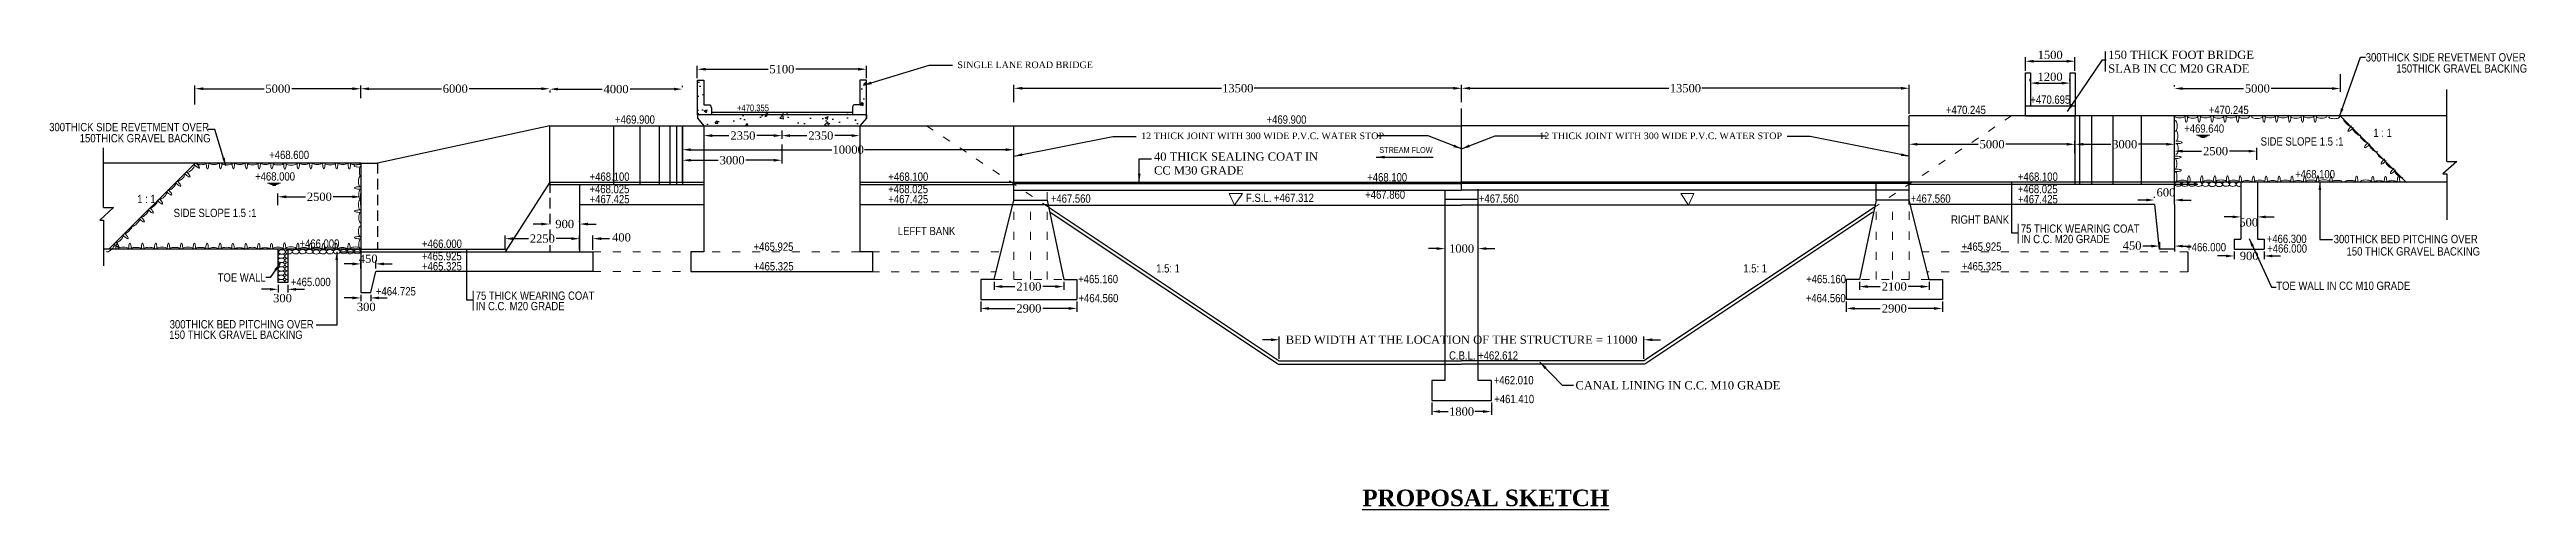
# Model space of a CAD drawing. Header units: millimetres. Extents: x 80 to 6605, y -565 to 2491.
# Drawn here: x 5457 to 6204, y 1539 to 1677 of the extents above; entities that cross this region are included whole.
import ezdxf
from ezdxf.enums import TextEntityAlignment as Align

# ---------------------------------------------------------------- set-up
doc = ezdxf.new("R2010")
doc.units = ezdxf.units.MM
doc.linetypes.add('ACAD_ISO03W100', pattern=[30, 12, -18])
doc.linetypes.add('DASHED', pattern=[19.05, 12.7, -6.35])
doc.layers.add('STEEL', color=5, linetype='Continuous')
doc.layers.add('TEXT_GENERAL', color=4, linetype='Continuous')
doc.styles.add('ABADI', font='')
doc.styles.add('ARIAL NARROW', font='ARIALN.TTF')
doc.styles.get("Standard").update_dxf_attribs({"font": 'times.ttf', "height": 2.5})
doc.styles.add('TNR_2.5', font='times.ttf', dxfattribs={"height": 2.5})
doc.styles.get('ABADI').set_extended_font_data('Abadi MT Condensed Light')
doc.dimstyles.new('ISO-25', dxfattribs={"dimtxt": 2.5, "dimasz": 2.5, "dimexe": 1.25, "dimexo": 0.625, "dimtad": 1, "dimlfac": 25, "dimtxsty": 'Standard', "dimcen": 2.5, "dimadec": 0, "dimazin": 0, "dimtfac": 1, "dimtmove": 0, "dimatfit": 3, "dimfxl": 1, "dimarcsym": 0})
doc.dimstyles.new('STANDARD$7', dxfattribs={"dimtxt": 2, "dimasz": 2, "dimexe": 1.25, "dimexo": 0.625, "dimtad": 1, "dimdec": 0, "dimlfac": 0.5, "dimdsep": 46, "dimtxsty": 'Standard', "dimcen": 2.5, "dimadec": 0, "dimazin": 0, "dimtfac": 1, "dimtdec": 0, "dimtmove": 0, "dimatfit": 3, "dimfxl": 1, "dimtolj": 1, "dimtzin": 0, "dimarcsym": 0})
doc.dimstyles.new('STYLE_ESH', dxfattribs={"dimtxt": 2.5, "dimasz": 2.5, "dimexe": 1, "dimexo": 0.625, "dimtad": 0, "dimtih": 1, "dimtoh": 1, "dimdec": 0, "dimlfac": 100, "dimzin": 9, "dimdsep": 46, "dimtxsty": 'TNR_2.5', "dimcen": 2.5, "dimadec": 0, "dimazin": 2, "dimtfac": 1, "dimtdec": 0, "dimtofl": 0, "dimtmove": 2, "dimatfit": 3, "dimfxl": 1, "dimarcsym": 0})

msp = doc.modelspace()

# ---------------------------------------------------------------- texts
at = {"color": 0, "ltscale": 0.5, "style": 'ABADI'}
msp.add_text('+470.355', height=2, dxfattribs=at).set_placement((5663.9597, 1658.74367))
at = {"color": 0, "lineweight": 13, "ltscale": 0.8, "style": 'ABADI'}
msp.add_text('STREAM FLOW', height=1.75, dxfattribs=at).set_placement((5857.67326, 1646.16648))
at = {"color": 0}
for s, insert, char_height, width, attachment_point in [('\\pt46,52;SINGLE LANE ROAD BRIDGE', (5730.42201, 1673.73694), 2, 85, 1), ('\\pt46,52;12 THICK JOINT WITH 300 WIDE P.V.C. WATER STOP', (5785.83343, 1652.30504), 2, 85, 1), ('\\pt46,52;12 THICK JOINT WITH 300 WIDE P.V.C. WATER STOP', (5979.13574, 1652.30504), 2, 85, 3), ('{\\fTimes New Roman|b1|i0|c0|p18;\\LPROPOSAL SKETCH}', (5852.54039, 1544.53023), 5, 84.759732, 1)]:
    msp.add_mtext(s, dxfattribs=dict(at, insert=insert, char_height=char_height, width=width, attachment_point=attachment_point))
at = {"color": 0, "char_height": 2.5, "attachment_point": 1}
for s, insert, width, style in [('{\\fTimes New Roman|b0|i0|c0|p18;150 THICK FOOT BRIDGE SLAB IN CC M20 GRADE}', (6077.4998, 1677.01081), 50, 'ABADI'), ('{\\fTimes New Roman|b0|i0|c0|p18;40 THICK SEALING COAT IN CC M30 GRADE}', (5789.70732, 1646.30138), 50, 'ABADI'), ('CANAL LINING IN C.C. M10 GRADE', (5916.83947, 1577.27828), 150, 'TNR_2.5')]:
    msp.add_mtext(s, dxfattribs=dict(at, insert=insert, width=width, style=style))
at = {"layer": 'TEXT_GENERAL', "color": 0, "lineweight": 5, "style": 'ARIAL NARROW'}
for s, p in [('300THICK SIDE REVETMENT OVER', (6155.1757, 1676.24544)), ('150THICK GRAVEL BACKING', (6164.39357, 1672.88913)), ('300THICK SIDE REVETMENT OVER', (5456.50098, 1655.19383)), ('150THICK GRAVEL BACKING', (5465.71885, 1651.83751)), ('+469.640', (6100.42741, 1654.75733)), ('+468.000', (5518.60684, 1640.30082)), ('+468.025', (5619.4513, 1636.49179)), ('+468.100', (5619.50652, 1640.2366)), ('+468.025', (5709.54084, 1636.49179)), ('+468.100', (5709.59605, 1640.2366)), ('+468.025', (6050.21639, 1636.49179)), ('+468.100', (6050.2716, 1640.2366)), ('+467.425', (5619.50652, 1633.439)), ('+467.425', (5709.59605, 1633.439)), ('F.S.L. +467.312', (5817.4711, 1633.86038)), ('+467.425', (6050.2716, 1633.439)), ('75 THICK WEARING COAT', (6051.14561, 1624.56088)), ('IN C.C. M20 GRADE', (6051.20436, 1621.41085)), ('300THICK BED PITCHING OVER', (6145.50723, 1621.40083)), ('+465.925', (5568.89349, 1616.24179)), ('+466.000', (5568.9487, 1619.9866)), ('+465.925', (5668.93695, 1619.1133)), ('+465.925', (6033.27809, 1619.1133)), ('150 THICK GRAVEL BACKING', (6149.38303, 1617.68625)), ('+465.325', (5568.9487, 1613.189)), ('+465.325', (5668.99217, 1613.189)), ('+465.325', (6033.33331, 1613.189)), ('+464.725', (5555.05738, 1605.63945)), ('75 THICK WEARING COAT', (5585.14161, 1604.31088)), ('IN C.C. M20 GRADE', (5585.20037, 1601.16085)), ('150 THICK GRAVEL BACKING', (5492.70891, 1592.53109)), ('300THICK BED PITCHING OVER', (5492.83843, 1595.68112)), ('C.B.L. +462.612', (5878.71316, 1586.27018))]:
    msp.add_text(s, height=2.5, dxfattribs=at).set_placement(p, align=Align.TOP_LEFT)
for s, p in [('+470.245', (6034.58175, 1659.12718)), ('+470.245', (6113.86118, 1659.12718)), ('1 : 1', (6160.26705, 1652.22314)), ('+468.600', (5528.873, 1645.55516)), ('1 : 1', (5485.84532, 1632.25069)), ('LEFFT BANK', (5721.12226, 1622.57927)), ('RIGHT BANK', (6038.8494, 1626.03634)), ('+466.300', (6131.32299, 1620.21849)), ('+466.000', (5538.0066, 1618.78906)), ('+466.000', (6107.02827, 1617.70106)), ('+466.000', (6131.45699, 1617.30752)), ('+465.000', (5535.38946, 1607.20218)), ('1.5: 1', (5793.95082, 1611.29224)), ('1.5: 1', (5971.01836, 1611.29224))]:
    msp.add_text(s, height=2.5, dxfattribs=at).set_placement(p, align=Align.MIDDLE)
msp.add_text('+470.695', height=2.5, dxfattribs=at).set_placement((6054.02071, 1660.97968))
at = {"layer": 'TEXT_GENERAL', "color": 0, "lineweight": 9, "style": 'ARIAL NARROW'}
for s, p in [('+469.900', (5627.16005, 1654.97432)), ('+469.900', (5823.66625, 1654.97432)), ('+468.100', (5854.02743, 1637.55215)), ('+468.100', (6133.86718, 1638.47276)), ('+467.560', (5758.5972, 1631.12727)), ('+467.860', (5853.41944, 1632.31627)), ('+467.560', (5887.69909, 1631.12727)), ('+467.560', (6017.93366, 1631.12727)), ('+465.160', (5766.84946, 1606.83063)), ('+465.160', (5986.39222, 1606.83063)), ('+464.560', (5766.93938, 1601.07854)), ('+464.560', (5986.3023, 1601.07854)), ('+462.010', (5892.1661, 1576.30827)), ('+461.410', (5892.33838, 1570.62755))]:
    msp.add_text(s, height=2.5, dxfattribs=at).set_placement(p)
at = {"layer": 'TEXT_GENERAL', "color": 0, "lineweight": 5, "style": 'ARIAL NARROW'}
for s, p in [('SIDE SLOPE 1.5 :1', (6148.45821, 1647.61224)), ('SIDE SLOPE 1.5 :1', (5519.03015, 1626.04363)), ('TOE WALL', (5521.79783, 1606.56776)), ('TOE WALL IN CC M10 GRADE', (6168.60195, 1604.05995))]:
    msp.add_text(s, height=2.5, dxfattribs=at).set_placement(p, align=Align.BOTTOM_RIGHT)

# ---------------------------------------------------------------- blocks, each defined once
blk = doc.blocks.new('*D147')
at = {"color": 0, "lineweight": -2, "transparency": 16777216}
for p, q in [((5651.98, 1668.74), (5651.98, 1672.41)), ((5654.48, 1671.41), (5673.32, 1671.41)), ((5700.48, 1671.41), (5681.65, 1671.41)), ((5702.98, 1668.74), (5702.98, 1672.41))]:
    blk.add_line(p, q, dxfattribs=at)
at = {"color": 0, "transparency": 16777216}
for points in [[(5654.48, 1671.83), (5654.48, 1670.99), (5651.98, 1671.41)], [(5700.48, 1671.83), (5700.48, 1670.99), (5702.98, 1671.41)]]:
    blk.add_solid(points, dxfattribs=at)
at = {"layer": 'Defpoints', "color": 0, "transparency": 16777216}
for p in [(5651.98, 1668.12), (5702.98, 1671.41), (5702.98, 1668.12)]:
    blk.add_point(p, dxfattribs=at)
at = {"color": 0, "transparency": 16777216, "insert": (5677.48, 1671.41), "char_height": 2.5, "attachment_point": 5, "style": 'TNR_2.5'}
blk.add_mtext('5100', dxfattribs=at)
blk = doc.blocks.new('*D148')
at = {"color": 0, "lineweight": -2, "transparency": 16777216}
for p, q in [((5677.48, 1652.89), (5677.48, 1650.37)), ((5679.98, 1651.37), (5685.02, 1651.37)), ((5698.48, 1651.37), (5693.45, 1651.37)), ((5700.98, 1652.89), (5700.98, 1650.37))]:
    blk.add_line(p, q, dxfattribs=at)
at = {"color": 0, "transparency": 16777216}
for points in [[(5679.98, 1651.79), (5679.98, 1650.95), (5677.48, 1651.37)], [(5698.48, 1651.79), (5698.48, 1650.95), (5700.98, 1651.37)]]:
    blk.add_solid(points, dxfattribs=at)
at = {"layer": 'Defpoints', "color": 0, "transparency": 16777216}
for p in [(5677.48, 1653.52), (5677.48, 1651.37), (5700.98, 1653.52)]:
    blk.add_point(p, dxfattribs=at)
at = {"color": 0, "transparency": 16777216, "insert": (5689.23, 1651.37), "char_height": 2.5, "attachment_point": 5, "style": 'TNR_2.5'}
blk.add_mtext('2350', dxfattribs=at)
blk = doc.blocks.new('*D149')
at = {"color": 0, "lineweight": -2, "transparency": 16777216}
for p, q in [((5653.98, 1652.89), (5653.98, 1650.37)), ((5656.48, 1651.37), (5661.52, 1651.37)), ((5674.98, 1651.37), (5669.95, 1651.37)), ((5677.48, 1652.89), (5677.48, 1650.37))]:
    blk.add_line(p, q, dxfattribs=at)
at = {"color": 0, "transparency": 16777216}
for points in [[(5656.48, 1651.79), (5656.48, 1650.95), (5653.98, 1651.37)], [(5674.98, 1651.79), (5674.98, 1650.95), (5677.48, 1651.37)]]:
    blk.add_solid(points, dxfattribs=at)
at = {"layer": 'Defpoints', "color": 0, "transparency": 16777216}
for p in [(5653.98, 1653.52), (5677.48, 1653.52), (5677.48, 1651.37)]:
    blk.add_point(p, dxfattribs=at)
at = {"color": 0, "transparency": 16777216, "insert": (5665.73, 1651.37), "char_height": 2.5, "attachment_point": 5, "style": 'TNR_2.5'}
blk.add_mtext('2350', dxfattribs=at)
blk = doc.blocks.new('*D150')
at = {"color": 0, "lineweight": -2, "transparency": 16777216}
for p, q in [((5824.98, 1589.75), (5822.48, 1589.75)), ((5827.48, 1584.04), (5827.48, 1590.75)), ((5937.48, 1584.04), (5937.48, 1590.75)), ((5939.98, 1589.75), (5942.48, 1589.75))]:
    blk.add_line(p, q, dxfattribs=at)
at = {"color": 0, "transparency": 16777216}
for points in [[(5824.98, 1590.17), (5824.98, 1589.33), (5827.48, 1589.75)], [(5939.98, 1590.17), (5939.98, 1589.33), (5937.48, 1589.75)]]:
    blk.add_solid(points, dxfattribs=at)
at = {"layer": 'Defpoints', "color": 0, "transparency": 16777216}
for p in [(5937.48, 1589.75), (5827.48, 1583.42), (5937.48, 1583.42)]:
    blk.add_point(p, dxfattribs=at)
at = {"color": 0, "transparency": 16777216, "insert": (5882.48, 1589.75), "char_height": 2.5, "attachment_point": 5, "style": 'TNR_2.5'}
blk.add_mtext('BED WIDTH AT THE LOCATION OF THE STRUCTURE = 11000', dxfattribs=at)
blk = doc.blocks.new('*D151')
at = {"color": 0, "lineweight": -2, "transparency": 16777216}
for p, q in [((5747.48, 1661.45), (5747.48, 1666.66)), ((5882.48, 1661.45), (5882.48, 1666.66)), ((5749.98, 1665.66), (5810.03, 1665.66)), ((5879.98, 1665.66), (5819.94, 1665.66))]:
    blk.add_line(p, q, dxfattribs=at)
at = {"color": 0, "transparency": 16777216}
for points in [[(5749.98, 1666.07), (5749.98, 1665.24), (5747.48, 1665.66)], [(5879.98, 1666.07), (5879.98, 1665.24), (5882.48, 1665.66)]]:
    blk.add_solid(points, dxfattribs=at)
at = {"layer": 'Defpoints', "color": 0, "transparency": 16777216}
for p in [(5747.48, 1660.82), (5882.48, 1665.66), (5882.48, 1660.82)]:
    blk.add_point(p, dxfattribs=at)
at = {"color": 0, "transparency": 16777216, "insert": (5814.98, 1665.66), "char_height": 2.5, "attachment_point": 5, "style": 'TNR_2.5'}
blk.add_mtext('13500', dxfattribs=at)
blk = doc.blocks.new('*D152')
at = {"color": 0, "lineweight": -2, "transparency": 16777216}
for p, q in [((5525.56, 1606.37), (5525.56, 1603.98)), ((5528.48, 1606.37), (5528.48, 1603.98)), ((5523.06, 1604.98), (5520.56, 1604.98)), ((5530.98, 1604.98), (5533.48, 1604.98))]:
    blk.add_line(p, q, dxfattribs=at)
at = {"color": 0, "transparency": 16777216}
for points in [[(5523.06, 1605.39), (5523.06, 1604.56), (5525.56, 1604.98)], [(5530.98, 1605.39), (5530.98, 1604.56), (5528.48, 1604.98)]]:
    blk.add_solid(points, dxfattribs=at)
at = {"layer": 'Defpoints', "color": 0, "transparency": 16777216}
for p in [(5525.56, 1607), (5528.48, 1607), (5528.48, 1604.98)]:
    blk.add_point(p, dxfattribs=at)
at = {"color": 0, "transparency": 16777216, "insert": (5526.88, 1602.31), "char_height": 2.5, "attachment_point": 5, "style": 'TNR_2.5'}
blk.add_mtext('300', dxfattribs=at)
blk = doc.blocks.new('*D153')
at = {"color": 0, "lineweight": -2, "transparency": 16777216}
for p, q in [((5547.98, 1602.38), (5545.48, 1602.38)), ((5550.48, 1603.35), (5550.48, 1601.38)), ((5553.48, 1603.35), (5553.48, 1601.38)), ((5555.98, 1602.38), (5558.48, 1602.38))]:
    blk.add_line(p, q, dxfattribs=at)
at = {"color": 0, "transparency": 16777216}
for points in [[(5547.98, 1602.8), (5547.98, 1601.97), (5550.48, 1602.38)], [(5555.98, 1602.8), (5555.98, 1601.97), (5553.48, 1602.38)]]:
    blk.add_solid(points, dxfattribs=at)
at = {"layer": 'Defpoints', "color": 0, "transparency": 16777216}
for p in [(5550.48, 1603.98), (5553.48, 1603.98), (5553.48, 1602.38)]:
    blk.add_point(p, dxfattribs=at)
at = {"color": 0, "transparency": 16777216, "insert": (5552.13, 1599.65), "char_height": 2.5, "attachment_point": 5, "style": 'TNR_2.5'}
blk.add_mtext('300', dxfattribs=at)
blk = doc.blocks.new('*D154')
at = {"color": 0, "lineweight": -2, "transparency": 16777216}
for p, q in [((5550.48, 1611.22), (5550.48, 1613.65)), ((5554.97, 1611.22), (5554.97, 1613.65)), ((5547.98, 1612.65), (5545.48, 1612.65)), ((5557.47, 1612.65), (5559.97, 1612.65))]:
    blk.add_line(p, q, dxfattribs=at)
at = {"color": 0, "transparency": 16777216}
for points in [[(5547.98, 1613.06), (5547.98, 1612.23), (5550.48, 1612.65)], [(5557.47, 1613.06), (5557.47, 1612.23), (5554.97, 1612.65)]]:
    blk.add_solid(points, dxfattribs=at)
at = {"layer": 'Defpoints', "color": 0, "transparency": 16777216}
for p in [(5550.48, 1612.65), (5550.48, 1610.6), (5554.97, 1610.6)]:
    blk.add_point(p, dxfattribs=at)
at = {"color": 0, "transparency": 16777216, "insert": (5552.72, 1614.19), "char_height": 2.5, "attachment_point": 5, "style": 'TNR_2.5'}
blk.add_mtext('450', dxfattribs=at)
blk = doc.blocks.new('*D155')
at = {"color": 0, "lineweight": -2, "transparency": 16777216}
for p, q in [((5525.48, 1630.33), (5525.48, 1633.9)), ((5527.98, 1632.9), (5533.77, 1632.9)), ((5547.98, 1632.9), (5542.2, 1632.9)), ((5550.48, 1630.33), (5550.48, 1633.9))]:
    blk.add_line(p, q, dxfattribs=at)
at = {"color": 0, "transparency": 16777216}
for points in [[(5527.98, 1633.32), (5527.98, 1632.49), (5525.48, 1632.9)], [(5547.98, 1633.32), (5547.98, 1632.49), (5550.48, 1632.9)]]:
    blk.add_solid(points, dxfattribs=at)
at = {"layer": 'Defpoints', "color": 0, "transparency": 16777216}
for p in [(5525.48, 1629.71), (5550.48, 1632.9), (5550.48, 1629.71)]:
    blk.add_point(p, dxfattribs=at)
at = {"color": 0, "transparency": 16777216, "insert": (5537.98, 1632.9), "char_height": 2.5, "attachment_point": 5, "style": 'TNR_2.5'}
blk.add_mtext('2500', dxfattribs=at)
blk = doc.blocks.new('*D156')
at = {"color": 0, "lineweight": -2, "transparency": 16777216}
for p, q in [((5737.48, 1601.29), (5737.48, 1598.21)), ((5739.98, 1599.21), (5747.77, 1599.21)), ((5763.98, 1599.21), (5756.19, 1599.21)), ((5766.48, 1601.28), (5766.48, 1598.21))]:
    blk.add_line(p, q, dxfattribs=at)
at = {"color": 0, "transparency": 16777216}
for points in [[(5739.98, 1599.62), (5739.98, 1598.79), (5737.48, 1599.21)], [(5763.98, 1599.62), (5763.98, 1598.79), (5766.48, 1599.21)]]:
    blk.add_solid(points, dxfattribs=at)
at = {"layer": 'Defpoints', "color": 0, "transparency": 16777216}
for p in [(5737.48, 1601.92), (5766.48, 1601.91), (5766.48, 1599.21)]:
    blk.add_point(p, dxfattribs=at)
at = {"color": 0, "transparency": 16777216, "insert": (5751.98, 1599.21), "char_height": 2.5, "attachment_point": 5, "style": 'TNR_2.5'}
blk.add_mtext('2900', dxfattribs=at)
blk = doc.blocks.new('*D157')
at = {"color": 0, "lineweight": -2, "transparency": 16777216}
for p, q in [((5741.48, 1607.29), (5741.48, 1604.81)), ((5762.48, 1607.29), (5762.48, 1604.81)), ((5743.98, 1605.81), (5747.77, 1605.81)), ((5759.98, 1605.81), (5756.2, 1605.81))]:
    blk.add_line(p, q, dxfattribs=at)
at = {"color": 0, "transparency": 16777216}
for points in [[(5743.98, 1606.23), (5743.98, 1605.39), (5741.48, 1605.81)], [(5759.98, 1606.23), (5759.98, 1605.39), (5762.48, 1605.81)]]:
    blk.add_solid(points, dxfattribs=at)
at = {"layer": 'Defpoints', "color": 0, "transparency": 16777216}
for p in [(5741.48, 1607.92), (5762.48, 1607.92), (5762.48, 1605.81)]:
    blk.add_point(p, dxfattribs=at)
at = {"color": 0, "transparency": 16777216, "insert": (5751.98, 1605.81), "char_height": 2.5, "attachment_point": 5, "style": 'TNR_2.5'}
blk.add_mtext('2100', dxfattribs=at)
blk = doc.blocks.new('*D158')
at = {"color": 0, "lineweight": -2, "transparency": 16777216}
for p, q in [((5874.98, 1617.27), (5872.48, 1617.27)), ((5877.48, 1617.9), (5877.48, 1618.27)), ((5887.48, 1617.9), (5887.48, 1618.27)), ((5889.98, 1617.27), (5892.48, 1617.27))]:
    blk.add_line(p, q, dxfattribs=at)
at = {"color": 0, "transparency": 16777216}
for points in [[(5874.98, 1617.69), (5874.98, 1616.86), (5877.48, 1617.27)], [(5889.98, 1617.69), (5889.98, 1616.86), (5887.48, 1617.27)]]:
    blk.add_solid(points, dxfattribs=at)
at = {"layer": 'Defpoints', "color": 0, "transparency": 16777216}
for p in [(5877.48, 1617.27), (5887.48, 1617.27), (5887.48, 1617.27)]:
    blk.add_point(p, dxfattribs=at)
at = {"color": 0, "transparency": 16777216, "insert": (5882.48, 1617.27), "char_height": 2.5, "attachment_point": 5, "style": 'TNR_2.5'}
blk.add_mtext('1000', dxfattribs=at)
blk = doc.blocks.new('*D159')
at = {"color": 0, "lineweight": -2, "transparency": 16777216}
for p, q in [((5873.48, 1570.79), (5873.48, 1567.09)), ((5891.48, 1570.79), (5891.48, 1567.09)), ((5875.98, 1568.09), (5878.45, 1568.09)), ((5888.98, 1568.09), (5886.52, 1568.09))]:
    blk.add_line(p, q, dxfattribs=at)
at = {"color": 0, "transparency": 16777216}
for points in [[(5875.98, 1568.51), (5875.98, 1567.68), (5873.48, 1568.09)], [(5888.98, 1568.51), (5888.98, 1567.68), (5891.48, 1568.09)]]:
    blk.add_solid(points, dxfattribs=at)
at = {"layer": 'Defpoints', "color": 0, "transparency": 16777216}
for p in [(5873.48, 1571.42), (5891.48, 1571.42), (5891.48, 1568.09)]:
    blk.add_point(p, dxfattribs=at)
at = {"color": 0, "transparency": 16777216, "insert": (5882.48, 1568.09), "char_height": 2.5, "attachment_point": 5, "style": 'TNR_2.5'}
blk.add_mtext('1800', dxfattribs=at)
blk = doc.blocks.new('*D160')
at = {"color": 0, "lineweight": -2, "transparency": 16777216}
for p, q in [((5647.48, 1666.03), (5647.48, 1666.4)), ((5607.48, 1664.98), (5607.48, 1664.4)), ((5609.98, 1665.4), (5623.26, 1665.4)), ((5644.98, 1665.4), (5631.71, 1665.4))]:
    blk.add_line(p, q, dxfattribs=at)
at = {"color": 0, "transparency": 16777216}
for points in [[(5609.98, 1665.82), (5609.98, 1664.99), (5607.48, 1665.4)], [(5644.98, 1665.82), (5644.98, 1664.99), (5647.48, 1665.4)]]:
    blk.add_solid(points, dxfattribs=at)
at = {"layer": 'Defpoints', "color": 0, "transparency": 16777216}
for p in [(5607.48, 1665.6), (5607.48, 1665.4), (5647.48, 1665.4)]:
    blk.add_point(p, dxfattribs=at)
at = {"color": 0, "transparency": 16777216, "insert": (5627.48, 1665.4), "char_height": 2.5, "attachment_point": 5, "style": 'TNR_2.5'}
blk.add_mtext('4000', dxfattribs=at)
blk = doc.blocks.new('*D161')
at = {"color": 0, "lineweight": -2, "transparency": 16777216}
for p, q in [((5550.48, 1662.81), (5550.48, 1666.52)), ((5552.98, 1665.52), (5574.81, 1665.52)), ((5604.98, 1665.52), (5583.16, 1665.52)), ((5607.48, 1664.98), (5607.48, 1664.52))]:
    blk.add_line(p, q, dxfattribs=at)
at = {"color": 0, "transparency": 16777216}
for points in [[(5552.98, 1665.93), (5552.98, 1665.1), (5550.48, 1665.52)], [(5604.98, 1665.93), (5604.98, 1665.1), (5607.48, 1665.52)]]:
    blk.add_solid(points, dxfattribs=at)
at = {"layer": 'Defpoints', "color": 0, "transparency": 16777216}
for p in [(5550.48, 1665.52), (5550.48, 1662.19), (5607.48, 1665.6)]:
    blk.add_point(p, dxfattribs=at)
at = {"color": 0, "transparency": 16777216, "insert": (5578.98, 1665.52), "char_height": 2.5, "attachment_point": 5, "style": 'TNR_2.5'}
blk.add_mtext('6000', dxfattribs=at)
blk = doc.blocks.new('*D162')
at = {"color": 0, "lineweight": -2, "transparency": 16777216}
for p, q in [((5500.48, 1660.8), (5500.48, 1666.52)), ((5550.48, 1662.63), (5550.48, 1666.52)), ((5502.98, 1665.52), (5521.32, 1665.52)), ((5547.98, 1665.52), (5529.65, 1665.52))]:
    blk.add_line(p, q, dxfattribs=at)
at = {"color": 0, "transparency": 16777216}
for points in [[(5502.98, 1665.93), (5502.98, 1665.1), (5500.48, 1665.52)], [(5547.98, 1665.93), (5547.98, 1665.1), (5550.48, 1665.52)]]:
    blk.add_solid(points, dxfattribs=at)
at = {"layer": 'Defpoints', "color": 0, "transparency": 16777216}
for p in [(5500.48, 1665.52), (5500.48, 1660.18), (5550.48, 1662.01)]:
    blk.add_point(p, dxfattribs=at)
at = {"color": 0, "transparency": 16777216, "insert": (5525.48, 1665.52), "char_height": 2.5, "attachment_point": 5, "style": 'TNR_2.5'}
blk.add_mtext('5000', dxfattribs=at)
blk = doc.blocks.new('*D163')
at = {"color": 0, "lineweight": -2, "transparency": 16777216}
for p, q in [((5882.48, 1661.45), (5882.48, 1666.66)), ((6017.48, 1657.94), (6017.48, 1666.66)), ((5884.98, 1665.66), (5945.03, 1665.66)), ((6014.98, 1665.66), (5954.94, 1665.66))]:
    blk.add_line(p, q, dxfattribs=at)
at = {"color": 0, "transparency": 16777216}
for points in [[(5884.98, 1666.07), (5884.98, 1665.24), (5882.48, 1665.66)], [(6014.98, 1666.07), (6014.98, 1665.24), (6017.48, 1665.66)]]:
    blk.add_solid(points, dxfattribs=at)
at = {"layer": 'Defpoints', "color": 0, "transparency": 16777216}
for p in [(5882.48, 1665.66), (5882.48, 1660.82), (6017.48, 1657.32)]:
    blk.add_point(p, dxfattribs=at)
at = {"color": 0, "transparency": 16777216, "insert": (5949.98, 1665.66), "char_height": 2.5, "attachment_point": 5, "style": 'TNR_2.5'}
blk.add_mtext('13500', dxfattribs=at)
blk = doc.blocks.new('*D164')
at = {"color": 0, "lineweight": -2, "transparency": 16777216}
for p, q in [((6067.48, 1646.07), (6067.48, 1649.76)), ((6069.98, 1648.76), (6078.31, 1648.76)), ((6094.98, 1648.76), (6086.66, 1648.76)), ((6097.48, 1646.07), (6097.48, 1649.76))]:
    blk.add_line(p, q, dxfattribs=at)
at = {"color": 0, "transparency": 16777216}
for points in [[(6069.98, 1649.18), (6069.98, 1648.35), (6067.48, 1648.76)], [(6094.98, 1649.18), (6094.98, 1648.35), (6097.48, 1648.76)]]:
    blk.add_solid(points, dxfattribs=at)
at = {"layer": 'Defpoints', "color": 0, "transparency": 16777216}
for p in [(6067.48, 1645.44), (6097.48, 1648.76), (6097.48, 1645.44)]:
    blk.add_point(p, dxfattribs=at)
at = {"color": 0, "transparency": 16777216, "insert": (6082.48, 1648.76), "char_height": 2.5, "attachment_point": 5, "style": 'TNR_2.5'}
blk.add_mtext('3000', dxfattribs=at)
blk = doc.blocks.new('*D165')
at = {"color": 0, "lineweight": -2, "transparency": 16777216}
for p, q in [((6097.48, 1666.21), (6097.48, 1666.59)), ((6147.48, 1669.96), (6147.48, 1664.59)), ((6099.98, 1665.59), (6118.32, 1665.59)), ((6144.98, 1665.59), (6126.65, 1665.59))]:
    blk.add_line(p, q, dxfattribs=at)
at = {"color": 0, "transparency": 16777216}
for points in [[(6099.98, 1666), (6099.98, 1665.17), (6097.48, 1665.59)], [(6144.98, 1666), (6144.98, 1665.17), (6147.48, 1665.59)]]:
    blk.add_solid(points, dxfattribs=at)
at = {"layer": 'Defpoints', "color": 0, "transparency": 16777216}
for p in [(6147.48, 1670.59), (6097.48, 1665.59), (6147.48, 1665.59)]:
    blk.add_point(p, dxfattribs=at)
at = {"color": 0, "transparency": 16777216, "insert": (6122.48, 1665.59), "char_height": 2.5, "attachment_point": 5, "style": 'TNR_2.5'}
blk.add_mtext('5000', dxfattribs=at)
blk = doc.blocks.new('*D166')
at = {"color": 0, "lineweight": -2, "transparency": 16777216}
for p, q in [((6097.46, 1644.1), (6097.46, 1647.68)), ((6099.96, 1646.68), (6105.67, 1646.68)), ((6119.81, 1646.68), (6114.09, 1646.68)), ((6122.31, 1644.1), (6122.31, 1647.68))]:
    blk.add_line(p, q, dxfattribs=at)
at = {"color": 0, "transparency": 16777216}
for points in [[(6099.96, 1647.09), (6099.96, 1646.26), (6097.46, 1646.68)], [(6119.81, 1647.09), (6119.81, 1646.26), (6122.31, 1646.68)]]:
    blk.add_solid(points, dxfattribs=at)
at = {"layer": 'Defpoints', "color": 0, "transparency": 16777216}
for p in [(6097.46, 1646.68), (6097.46, 1643.48), (6122.31, 1643.48)]:
    blk.add_point(p, dxfattribs=at)
at = {"color": 0, "transparency": 16777216, "insert": (6109.88, 1646.68), "char_height": 2.5, "attachment_point": 5, "style": 'TNR_2.5'}
blk.add_mtext('2500', dxfattribs=at)
blk = doc.blocks.new('*D167')
at = {"color": 0, "lineweight": -2, "transparency": 16777216}
for p, q in [((6115.01, 1626.83), (6112.51, 1626.83)), ((6117.51, 1626.73), (6117.51, 1625.83)), ((6122.51, 1626.73), (6122.51, 1625.83)), ((6125.01, 1626.83), (6127.51, 1626.83))]:
    blk.add_line(p, q, dxfattribs=at)
at = {"color": 0, "transparency": 16777216}
for points in [[(6115.01, 1627.25), (6115.01, 1626.41), (6117.51, 1626.83)], [(6125.01, 1627.25), (6125.01, 1626.41), (6122.51, 1626.83)]]:
    blk.add_solid(points, dxfattribs=at)
at = {"layer": 'Defpoints', "color": 0, "transparency": 16777216}
for p in [(6117.51, 1627.35), (6117.51, 1626.83), (6122.51, 1627.35)]:
    blk.add_point(p, dxfattribs=at)
at = {"color": 0, "transparency": 16777216, "insert": (6119.87, 1625.18), "char_height": 2.5, "attachment_point": 5, "style": 'TNR_2.5'}
blk.add_mtext('500', dxfattribs=at)
blk = doc.blocks.new('*D168')
at = {"color": 0, "lineweight": -2, "transparency": 16777216}
for p, q in [((6090.48, 1618.03), (6087.98, 1618.03)), ((6092.98, 1619.25), (6092.98, 1617.03)), ((6097.48, 1619.25), (6097.48, 1617.03)), ((6099.98, 1618.03), (6102.48, 1618.03))]:
    blk.add_line(p, q, dxfattribs=at)
at = {"color": 0, "transparency": 16777216}
for points in [[(6090.48, 1618.44), (6090.48, 1617.61), (6092.98, 1618.03)], [(6099.98, 1618.44), (6099.98, 1617.61), (6097.48, 1618.03)]]:
    blk.add_solid(points, dxfattribs=at)
at = {"layer": 'Defpoints', "color": 0, "transparency": 16777216}
for p in [(6092.98, 1619.87), (6097.48, 1619.87), (6097.48, 1618.03)]:
    blk.add_point(p, dxfattribs=at)
at = {"color": 0, "transparency": 16777216, "insert": (6084.7, 1618.17), "char_height": 2.5, "attachment_point": 5, "style": 'TNR_2.5'}
blk.add_mtext('450', dxfattribs=at)
blk = doc.blocks.new('*D169')
at = {"color": 0, "lineweight": -2, "transparency": 16777216}
for p, q in [((6088.98, 1631.93), (6086.48, 1631.93)), ((6091.48, 1632.55), (6091.48, 1632.93)), ((6097.48, 1632.55), (6097.48, 1632.93)), ((6099.98, 1631.93), (6102.48, 1631.93))]:
    blk.add_line(p, q, dxfattribs=at)
at = {"color": 0, "transparency": 16777216}
for points in [[(6088.98, 1632.35), (6088.98, 1631.51), (6091.48, 1631.93)], [(6099.98, 1632.35), (6099.98, 1631.51), (6097.48, 1631.93)]]:
    blk.add_solid(points, dxfattribs=at)
at = {"layer": 'Defpoints', "color": 0, "transparency": 16777216}
for p in [(6091.48, 1631.93), (6097.48, 1631.93), (6097.48, 1631.93)]:
    blk.add_point(p, dxfattribs=at)
at = {"color": 0, "transparency": 16777216, "insert": (6094.92, 1634.25), "char_height": 2.5, "attachment_point": 5, "style": 'TNR_2.5'}
blk.add_mtext('600', dxfattribs=at)
blk = doc.blocks.new('*D170')
at = {"color": 0, "lineweight": -2, "transparency": 16777216}
for p, q in [((6113.01, 1615.04), (6110.51, 1615.04)), ((6115.51, 1616.44), (6115.51, 1614.04)), ((6124.51, 1616.44), (6124.51, 1614.04)), ((6127.01, 1615.04), (6129.51, 1615.04))]:
    blk.add_line(p, q, dxfattribs=at)
at = {"color": 0, "transparency": 16777216}
for points in [[(6113.01, 1615.46), (6113.01, 1614.63), (6115.51, 1615.04)], [(6127.01, 1615.46), (6127.01, 1614.63), (6124.51, 1615.04)]]:
    blk.add_solid(points, dxfattribs=at)
at = {"layer": 'Defpoints', "color": 0, "transparency": 16777216}
for p in [(6115.51, 1617.07), (6124.51, 1617.07), (6124.51, 1615.04)]:
    blk.add_point(p, dxfattribs=at)
at = {"color": 0, "transparency": 16777216, "insert": (6120.01, 1615.04), "char_height": 2.5, "attachment_point": 5, "style": 'TNR_2.5'}
blk.add_mtext('900', dxfattribs=at)
blk = doc.blocks.new('*D171')
at = {"color": 0, "lineweight": -2, "ltscale": 6, "transparency": 16777216}
for p, q in [((6053.99, 1667.84), (6053.99, 1668.47)), ((6056.49, 1667.22), (6063.45, 1667.22)), ((6065.95, 1667.84), (6065.95, 1668.47))]:
    blk.add_line(p, q, dxfattribs=at)
at = {"color": 0, "ltscale": 6, "transparency": 16777216}
for points in [[(6056.49, 1667.63), (6056.49, 1666.8), (6053.99, 1667.22)], [(6063.45, 1667.63), (6063.45, 1666.8), (6065.95, 1667.22)]]:
    blk.add_solid(points, dxfattribs=at)
at = {"layer": 'Defpoints', "color": 0, "ltscale": 6, "transparency": 16777216}
for p in [(6053.99, 1667.22), (6065.95, 1667.22), (6065.95, 1667.22)]:
    blk.add_point(p, dxfattribs=at)
at = {"color": 0, "ltscale": 6, "transparency": 16777216, "insert": (6059.97, 1669.11), "char_height": 2.5, "attachment_point": 5}
blk.add_mtext('1200', dxfattribs=at)
blk = doc.blocks.new('*D172')
at = {"color": 0, "lineweight": -2, "ltscale": 6, "transparency": 16777216}
for p, q in [((6052.52, 1670.94), (6052.52, 1675.07)), ((6055.02, 1673.82), (6064.98, 1673.82)), ((6067.48, 1670.94), (6067.48, 1675.07))]:
    blk.add_line(p, q, dxfattribs=at)
at = {"color": 0, "ltscale": 6, "transparency": 16777216}
for points in [[(6055.02, 1674.24), (6055.02, 1673.4), (6052.52, 1673.82)], [(6064.98, 1674.24), (6064.98, 1673.4), (6067.48, 1673.82)]]:
    blk.add_solid(points, dxfattribs=at)
at = {"layer": 'Defpoints', "color": 0, "ltscale": 6, "transparency": 16777216}
for p in [(6067.48, 1673.82), (6052.52, 1670.32), (6067.48, 1670.32)]:
    blk.add_point(p, dxfattribs=at)
at = {"color": 0, "ltscale": 6, "transparency": 16777216, "insert": (6060, 1675.72), "char_height": 2.5, "attachment_point": 5}
blk.add_mtext('1500', dxfattribs=at)
blk = doc.blocks.new('*D173')
at = {"color": 0, "lineweight": -2, "transparency": 16777216}
for p, q in [((5647.48, 1647.74), (5647.48, 1648.12)), ((5649.98, 1647.12), (5692.53, 1647.12)), ((5744.98, 1647.12), (5702.44, 1647.12)), ((5747.48, 1647.74), (5747.48, 1648.12))]:
    blk.add_line(p, q, dxfattribs=at)
at = {"color": 0, "transparency": 16777216}
for points in [[(5649.98, 1647.54), (5649.98, 1646.7), (5647.48, 1647.12)], [(5744.98, 1647.54), (5744.98, 1646.7), (5747.48, 1647.12)]]:
    blk.add_solid(points, dxfattribs=at)
at = {"layer": 'Defpoints', "color": 0, "transparency": 16777216}
for p in [(5647.48, 1647.12), (5747.48, 1647.12), (5747.48, 1647.12)]:
    blk.add_point(p, dxfattribs=at)
at = {"color": 0, "transparency": 16777216, "insert": (5697.48, 1647.12), "char_height": 2.5, "attachment_point": 5, "style": 'TNR_2.5'}
blk.add_mtext('10000', dxfattribs=at)
blk = doc.blocks.new('*D174')
at = {"color": 0, "lineweight": -2, "transparency": 16777216}
for p, q in [((5647.48, 1644.56), (5647.48, 1644.94)), ((5649.98, 1643.94), (5658.31, 1643.94)), ((5674.98, 1643.94), (5666.66, 1643.94)), ((5677.48, 1648.72), (5677.48, 1642.94))]:
    blk.add_line(p, q, dxfattribs=at)
at = {"color": 0, "transparency": 16777216}
for points in [[(5649.98, 1644.35), (5649.98, 1643.52), (5647.48, 1643.94)], [(5674.98, 1644.35), (5674.98, 1643.52), (5677.48, 1643.94)]]:
    blk.add_solid(points, dxfattribs=at)
at = {"layer": 'Defpoints', "color": 0, "transparency": 16777216}
for p in [(5647.48, 1643.94), (5677.48, 1649.34), (5677.48, 1643.94)]:
    blk.add_point(p, dxfattribs=at)
at = {"color": 0, "transparency": 16777216, "insert": (5662.48, 1643.94), "char_height": 2.5, "attachment_point": 5, "style": 'TNR_2.5'}
blk.add_mtext('3000', dxfattribs=at)
blk = doc.blocks.new('*D175')
at = {"color": 0, "lineweight": -2, "transparency": 16777216}
for p, q in [((5593.98, 1616.94), (5593.98, 1621.27)), ((5616.48, 1616.94), (5616.48, 1621.27)), ((5596.48, 1620.27), (5601.02, 1620.27)), ((5613.98, 1620.27), (5609.45, 1620.27))]:
    blk.add_line(p, q, dxfattribs=at)
at = {"color": 0, "transparency": 16777216}
for points in [[(5596.48, 1620.69), (5596.48, 1619.85), (5593.98, 1620.27)], [(5613.98, 1620.69), (5613.98, 1619.85), (5616.48, 1620.27)]]:
    blk.add_solid(points, dxfattribs=at)
at = {"layer": 'Defpoints', "color": 0, "transparency": 16777216}
for p in [(5593.98, 1616.32), (5616.48, 1620.27), (5616.48, 1616.32)]:
    blk.add_point(p, dxfattribs=at)
at = {"color": 0, "transparency": 16777216, "insert": (5605.23, 1620.27), "char_height": 2.5, "attachment_point": 5, "style": 'TNR_2.5'}
blk.add_mtext('2250', dxfattribs=at)
blk = doc.blocks.new('*D176')
at = {"color": 0, "lineweight": -2, "transparency": 16777216}
for p, q in [((5604.98, 1624.68), (5602.48, 1624.68)), ((5607.48, 1625.3), (5607.48, 1625.68)), ((5616.48, 1625.3), (5616.48, 1625.68)), ((5618.98, 1624.68), (5621.48, 1624.68))]:
    blk.add_line(p, q, dxfattribs=at)
at = {"color": 0, "transparency": 16777216}
for points in [[(5604.98, 1625.09), (5604.98, 1624.26), (5607.48, 1624.68)], [(5618.98, 1625.09), (5618.98, 1624.26), (5616.48, 1624.68)]]:
    blk.add_solid(points, dxfattribs=at)
at = {"layer": 'Defpoints', "color": 0, "transparency": 16777216}
for p in [(5607.48, 1624.68), (5616.48, 1624.68), (5616.48, 1624.68)]:
    blk.add_point(p, dxfattribs=at)
at = {"color": 0, "transparency": 16777216, "insert": (5611.98, 1624.68), "char_height": 2.5, "attachment_point": 5, "style": 'TNR_2.5'}
blk.add_mtext('900', dxfattribs=at)
blk = doc.blocks.new('*D177')
at = {"color": 0, "lineweight": -2, "transparency": 16777216}
for p, q in [((5616.48, 1616.94), (5616.48, 1621.27)), ((5620.48, 1616.94), (5620.48, 1621.27)), ((5613.98, 1620.27), (5611.48, 1620.27)), ((5622.98, 1620.27), (5625.48, 1620.27))]:
    blk.add_line(p, q, dxfattribs=at)
at = {"color": 0, "transparency": 16777216}
for points in [[(5613.98, 1620.69), (5613.98, 1619.85), (5616.48, 1620.27)], [(5622.98, 1620.69), (5622.98, 1619.85), (5620.48, 1620.27)]]:
    blk.add_solid(points, dxfattribs=at)
at = {"layer": 'Defpoints', "color": 0, "transparency": 16777216}
for p in [(5616.48, 1616.32), (5620.48, 1620.27), (5620.48, 1616.32)]:
    blk.add_point(p, dxfattribs=at)
at = {"color": 0, "transparency": 16777216, "insert": (5629.11, 1620.65), "char_height": 2.5, "attachment_point": 5, "style": 'TNR_2.5'}
blk.add_mtext('400', dxfattribs=at)
blk = doc.blocks.new('*D178')
at = {"color": 0, "lineweight": -2, "transparency": 16777216}
for p, q in [((6017.48, 1649.39), (6017.48, 1649.76)), ((6019.98, 1648.76), (6038.32, 1648.76)), ((6064.98, 1648.76), (6046.65, 1648.76)), ((6067.48, 1648.14), (6067.48, 1647.76))]:
    blk.add_line(p, q, dxfattribs=at)
at = {"color": 0, "transparency": 16777216}
for points in [[(6019.98, 1649.18), (6019.98, 1648.35), (6017.48, 1648.76)], [(6064.98, 1649.18), (6064.98, 1648.35), (6067.48, 1648.76)]]:
    blk.add_solid(points, dxfattribs=at)
at = {"layer": 'Defpoints', "color": 0, "transparency": 16777216}
for p in [(6017.48, 1648.76), (6017.48, 1648.76), (6067.48, 1648.76)]:
    blk.add_point(p, dxfattribs=at)
at = {"color": 0, "transparency": 16777216, "insert": (6042.48, 1648.76), "char_height": 2.5, "attachment_point": 5, "style": 'TNR_2.5'}
blk.add_mtext('5000', dxfattribs=at)
blk = doc.blocks.new('*D179')
at = {"color": 0, "lineweight": -2, "transparency": 16777216}
for p, q in [((6002.48, 1607.29), (6002.48, 1604.81)), ((6023.48, 1607.29), (6023.48, 1604.81)), ((6004.98, 1605.81), (6008.77, 1605.81)), ((6020.98, 1605.81), (6017.2, 1605.81))]:
    blk.add_line(p, q, dxfattribs=at)
at = {"color": 0, "transparency": 16777216}
for points in [[(6004.98, 1606.23), (6004.98, 1605.39), (6002.48, 1605.81)], [(6020.98, 1606.23), (6020.98, 1605.39), (6023.48, 1605.81)]]:
    blk.add_solid(points, dxfattribs=at)
at = {"layer": 'Defpoints', "color": 0, "transparency": 16777216}
for p in [(6002.48, 1607.92), (6023.48, 1607.92), (6002.48, 1605.81)]:
    blk.add_point(p, dxfattribs=at)
at = {"color": 0, "transparency": 16777216, "insert": (6012.98, 1605.81), "char_height": 2.5, "attachment_point": 5, "style": 'TNR_2.5'}
blk.add_mtext('2100', dxfattribs=at)
blk = doc.blocks.new('*D180')
at = {"color": 0, "lineweight": -2, "transparency": 16777216}
for p, q in [((5998.49, 1601.28), (5998.49, 1598.21)), ((6000.99, 1599.21), (6008.77, 1599.21)), ((6024.98, 1599.21), (6017.2, 1599.21)), ((6027.48, 1601.29), (6027.48, 1598.21))]:
    blk.add_line(p, q, dxfattribs=at)
at = {"color": 0, "transparency": 16777216}
for points in [[(6000.99, 1599.62), (6000.99, 1598.79), (5998.49, 1599.21)], [(6024.98, 1599.62), (6024.98, 1598.79), (6027.48, 1599.21)]]:
    blk.add_solid(points, dxfattribs=at)
at = {"layer": 'Defpoints', "color": 0, "transparency": 16777216}
for p in [(5998.49, 1601.91), (5998.49, 1599.21), (6027.48, 1601.92)]:
    blk.add_point(p, dxfattribs=at)
at = {"color": 0, "transparency": 16777216, "insert": (6012.99, 1599.21), "char_height": 2.5, "attachment_point": 5, "style": 'TNR_2.5'}
blk.add_mtext('2900', dxfattribs=at)

# ---------------------------------------------------------------- dimensions: what is measured, and where the dimension line sits
at = {"color": 0, "ltscale": 6}
for base, p1, p2, text, picture, middle in [((6067.48459, 1673.82102), (6052.52423, 1670.31805), (6067.48459, 1670.31805), '1500', '*D172', (6060.00441, 1675.71765)), ((6065.94838, 1667.21612), (6053.98803, 1667.21612), (6065.94838, 1667.21612), '1200', '*D171', (6059.9682, 1669.11275))]:
    dim = msp.add_linear_dim(base=base, p1=p1, p2=p2, text=text, dimstyle='ISO-25', dxfattribs=at)
    dim.commit()
    dim.dimension.update_dxf_attribs({"geometry": picture, "text_midpoint": middle})
at = {"color": 0}
for base, p1, p2, picture, middle in [((5500.48459, 1665.51506), (5550.48459, 1662.00523), (5500.48459, 1660.17983), '*D162', (5525.48459, 1665.51506)), ((5607.48459, 1665.40229), (5647.48459, 1665.40229), (5607.48459, 1665.60071), '*D160', (5627.48459, 1665.40229)), ((5702.98459, 1671.41109), (5651.98459, 1668.11805), (5702.98459, 1668.11805), '*D147', (5677.48459, 1671.41109)), ((5882.48459, 1665.65613), (5747.48459, 1660.82088), (5882.48459, 1660.82088), '*D151', (5814.98459, 1665.65613)), ((6147.48459, 1665.58654), (6097.48459, 1665.58654), (6147.48459, 1670.58723), '*D165', (6122.48459, 1665.58654)), ((5677.48459, 1651.37073), (5700.98459, 1653.51805), (5677.48459, 1653.51805), '*D148', (5689.23459, 1651.37073)), ((5677.48459, 1643.93537), (5647.48459, 1643.93537), (5677.48459, 1649.3412), '*D174', (5662.48459, 1643.93537)), ((5747.48459, 1647.11963), (5647.48459, 1647.11963), (5747.48459, 1647.11963), '*D173', (5697.48459, 1647.11963)), ((6017.48459, 1648.76245), (6067.48459, 1648.76245), (6017.48459, 1648.76245), '*D178', (6042.48459, 1648.76245)), ((6097.48459, 1648.76245), (6067.48459, 1645.44071), (6097.48459, 1645.44071), '*D164', (6082.48459, 1648.76245)), ((5550.48459, 1632.90478), (5525.48459, 1629.70808), (5550.48459, 1629.70808), '*D155', (5537.98459, 1632.90478)), ((5616.48459, 1620.27015), (5593.98459, 1616.31805), (5616.48459, 1616.31805), '*D175', (5605.23459, 1620.27015)), ((5616.48459, 1624.67825), (5607.48459, 1624.67825), (5616.48459, 1624.67825), '*D176', (5611.98459, 1624.67825)), ((5887.48459, 1617.27305), (5877.48459, 1617.27305), (5887.48459, 1617.27305), '*D158', (5882.48459, 1617.27305)), ((6124.51254, 1615.04441), (6115.51254, 1617.06805), (6124.51254, 1617.06805), '*D170', (6120.01254, 1615.04441)), ((5762.48459, 1605.80987), (5741.48459, 1607.91805), (5762.48459, 1607.91805), '*D157', (5751.98459, 1605.80987)), ((5766.48191, 1599.20676), (5737.48459, 1601.91805), (5766.48191, 1601.90604), '*D156', (5751.98325, 1599.20676)), ((5891.48459, 1568.09346), (5873.48459, 1571.41805), (5891.48459, 1571.41805), '*D159', (5882.48459, 1568.09346))]:
    dim = msp.add_linear_dim(base=base, p1=p1, p2=p2, dimstyle='STYLE_ESH', dxfattribs=at)
    dim.commit()
    dim.dimension.update_dxf_attribs({"geometry": picture, "text_midpoint": middle})
for base, p1, p2, text, picture, middle in [((5550.48459, 1665.51506), (5607.48459, 1665.60071), (5550.48459, 1662.185), '6000', '*D161', (5578.98459, 1665.51506)), ((5937.48459, 1589.74971), (5827.48459, 1583.41805), (5937.48459, 1583.41805), 'BED WIDTH AT THE LOCATION OF THE STRUCTURE = 11000', '*D150', (5882.48459, 1589.74971))]:
    dim = msp.add_linear_dim(base=base, p1=p1, p2=p2, text=text, dimstyle='STYLE_ESH', dxfattribs=at)
    dim.commit()
    dim.dimension.update_dxf_attribs({"geometry": picture, "text_midpoint": middle})
for base, p1, p2, picture, middle in [((5882.48459, 1665.65613), (6017.48459, 1657.31805), (5882.48459, 1660.82088), '*D163', (5949.98459, 1665.65613)), ((5677.48459, 1651.37073), (5653.98459, 1653.51805), (5677.48459, 1653.51805), '*D149', (5665.73459, 1651.37073)), ((6002.48459, 1605.80987), (6023.48459, 1607.91805), (6002.48459, 1607.91805), '*D179', (6012.98459, 1605.80987)), ((5998.48726, 1599.20676), (6027.48459, 1601.91805), (5998.48726, 1601.90604), '*D180', (6012.98592, 1599.20676))]:
    dim = msp.add_linear_dim(base=base, p1=p1, p2=p2, angle=180, dimstyle='STYLE_ESH', dxfattribs=at)
    dim.commit()
    dim.dimension.update_dxf_attribs({"geometry": picture, "text_midpoint": middle})
dim = msp.add_linear_dim(base=(6097.4556, 1646.67626), p1=(6122.30691, 1643.47957), p2=(6097.4556, 1643.47931), angle=180, text='2500', dimstyle='STYLE_ESH', dxfattribs=at)
dim.commit()
dim.dimension.update_dxf_attribs({"geometry": '*D166', "text_midpoint": (6109.88125, 1646.67626)})
for base, p1, p2, picture, middle in [((6097.48459, 1631.92883), (6091.48459, 1631.92883), (6097.48459, 1631.92883), '*D169', (6094.91881, 1634.24993)), ((5620.48459, 1620.27015), (5616.48459, 1616.31805), (5620.48459, 1616.31805), '*D177', (5629.10752, 1620.64798)), ((6097.48459, 1618.02832), (6092.98459, 1619.87158), (6097.48459, 1619.87158), '*D168', (6084.69682, 1618.17153)), ((5553.48459, 1602.38467), (5550.48459, 1603.97822), (5553.48459, 1603.97822), '*D153', (5552.12671, 1599.64911))]:
    dim = msp.add_linear_dim(base=base, p1=p1, p2=p2, dimstyle='STYLE_ESH', dxfattribs=at)
    dim.commit()
    dim.dimension.update_dxf_attribs({"geometry": picture, "text_midpoint": middle, "dimtype": 160})
dim = msp.add_linear_dim(base=(6117.51254, 1626.83083), p1=(6122.51254, 1627.35055), p2=(6117.51254, 1627.35055), angle=180, text='500', dimstyle='STYLE_ESH', dxfattribs=at)
dim.commit()
dim.dimension.update_dxf_attribs({"geometry": '*D167', "text_midpoint": (6119.86806, 1625.1806), "dimtype": 160})
for base, p1, p2, text, picture, middle in [((5550.48459, 1612.64724), (5554.97217, 1610.59735), (5550.48459, 1610.59735), '450', '*D154', (5552.71827, 1614.19233)), ((5528.48459, 1604.97763), (5525.5621, 1606.99735), (5528.48459, 1606.99735), '300', '*D152', (5526.88365, 1602.31365))]:
    dim = msp.add_linear_dim(base=base, p1=p1, p2=p2, text=text, dimstyle='STYLE_ESH', dxfattribs=at)
    dim.commit()
    dim.dimension.update_dxf_attribs({"geometry": picture, "text_midpoint": middle, "dimtype": 160})

# ---------------------------------------------------------------- hatches: boundary and pattern name
h = msp.add_hatch()
h.set_pattern_fill('AR-CONC', color=0, scale=0.05, style=0)
h.set_pattern_definition([(50, (166.927, -63.818), (9.109233, -0.796954), [0.9525, -10.4775]), (355, (166.927, -63.818), (-1.762141, 9.552832), [0.762, -8.382]), (100.451, (167.686, -63.884), (7.347125, 8.755834), [0.8095, -8.9045]), (46.1842, (166.927, -61.278), (13.553952, -2.102116), [1.42875, -15.71625]), (96.6356, (168.057, -61.453), (11.870212, 12.371278), [1.21425, -13.35675]), (351.184, (166.927, -61.278), (11.87023, 12.371256), [1.143, -12.573]), (21, (168.197, -61.913), (7.580744, -5.113276), [0.9525, -10.4775]), (326, (168.197, -61.913), (3.090101, 9.209398), [0.762, -8.382]), (71.4514, (168.829, -62.339), (10.670825, 4.096143), [0.8095, -8.9045]), (37.5, (166.927, -63.8178), (0.1544302, 4.227752), [0, -8.2804, 0, -8.509, 0, -8.41375]), (7.5, (166.927, -63.818), (3.340983, 5.0090287), [0, -4.8514, 0, -8.0899, 0, -3.20675]), (327.5, (164.095, -63.8178), (6.7795298, -0.2864372), [0, -3.175, 0, -9.906, 0, -13.1445]), (317.5, (162.825, -63.818), (7.406459, 1.2713246), [0, -4.1275, 0, -6.5786, 0, -9.3345])])
h.paths.add_polyline_path([(5700.98459, 1654.31805), (5702.98459, 1656.61805), (5702.98459, 1657.61805), (5656.23459, 1657.61805), (5651.98459, 1657.61805), (5651.98459, 1656.61805), (5653.98459, 1654.31805)])
h.paths.add_polyline_path([(5656.23459, 1658.36805), (5656.23459, 1657.61805), (5698.73459, 1657.61805), (5698.73459, 1658.36805)])
h.paths.add_polyline_path([(5702.98459, 1668.11805), (5700.98459, 1668.11805), (5700.98459, 1660.61805), (5699.15786, 1660.61805, 0.215737154), (5698.73459, 1659.8035), (5698.73459, 1657.61805), (5702.98459, 1657.61805)])
h.paths.add_polyline_path([(5651.98459, 1657.61805), (5656.23459, 1657.61805), (5656.23459, 1659.8035, 0.215737154), (5655.81131, 1660.61805), (5653.98459, 1660.61805), (5653.98459, 1668.11805), (5651.98459, 1668.11805)])

# ---------------------------------------------------------------- linework, layer by layer
at = {"color": 0, "ltscale": 6}
for p, q in [((6076.6182, 1676.79638), (6076.6182, 1670.72159)), ((6052.52423, 1670.31805), (6054.02423, 1670.31805)), ((6052.52423, 1660.31805), (6052.52423, 1670.31805)), ((6054.02423, 1670.31805), (6054.02423, 1660.31805)), ((6065.98459, 1670.31805), (6067.48459, 1670.31805)), ((6065.98459, 1660.31805), (6065.98459, 1670.31805)), ((6067.48459, 1670.31805), (6067.48459, 1657.31805)), ((6052.52423, 1660.31805), (6067.52423, 1660.31805)), ((6052.52423, 1657.31805), (6052.52423, 1660.31805)), ((6067.52423, 1660.31805), (6067.52423, 1658.31805)), ((6052.52423, 1657.31805), (6067.48459, 1657.31805))]:
    msp.add_line(p, q, dxfattribs=at)
at = {"color": 0}
for p, q in [((5651.98459, 1668.11805), (5653.98459, 1668.11805)), ((5651.98459, 1657.61805), (5651.98459, 1668.11805)), ((5653.98459, 1668.11805), (5653.98459, 1660.61805)), ((5700.98459, 1668.11805), (5700.98459, 1660.61805)), ((5702.98459, 1668.11805), (5700.98459, 1668.11805)), ((5702.98459, 1656.61805), (5702.98459, 1668.11805)), ((5653.98459, 1660.61805), (5655.81131, 1660.61805)), ((5656.23459, 1659.8035), (5656.23459, 1657.61805)), ((5698.73459, 1659.8035), (5698.73459, 1657.61805)), ((5700.98459, 1660.61805), (5699.15786, 1660.61805)), ((5882.48459, 1635.21162), (5882.48459, 1659.52805)), ((5882.48459, 1635.21162), (5882.48459, 1659.52805)), ((6179.6098, 1643.55881), (6179.6098, 1665.31805)), ((5607.48459, 1654.31805), (5555.48459, 1643.06805)), ((5607.48459, 1637.31805), (5607.48459, 1654.31805)), ((5607.48459, 1654.31805), (5882.48459, 1654.31805)), ((5626.68649, 1654.31805), (5626.68649, 1636.56805)), ((5634.64402, 1654.31805), (5634.64402, 1636.56805)), ((5640.43132, 1654.31805), (5640.43132, 1636.56805)), ((5643.68666, 1654.31805), (5643.68666, 1636.56805)), ((5645.67606, 1654.31805), (5645.67606, 1636.56805)), ((5647.48459, 1654.31805), (5647.48459, 1636.56805)), ((5647.48459, 1637.31805), (5647.48459, 1654.31805)), ((5653.98459, 1654.31805), (5653.98459, 1616.31805)), ((5698.73459, 1658.36805), (5656.23459, 1658.36805)), ((5702.98459, 1657.61805), (5656.23459, 1657.61805)), ((5700.98459, 1654.31805), (5700.98459, 1616.31805)), ((5747.48459, 1631.91805), (5747.48459, 1654.31805)), ((6017.48459, 1654.31805), (5882.48459, 1654.31805)), ((6017.48459, 1634.91805), (6017.48459, 1657.31805)), ((6179.6098, 1657.31805), (6017.48459, 1657.31805)), ((6017.48459, 1630.56805), (6017.48459, 1657.31805)), ((6067.48459, 1636.56805), (6067.48459, 1657.31805)), ((6068.91725, 1636.56805), (6068.91725, 1657.31805)), ((6072.60126, 1636.56805), (6072.60126, 1657.31805)), ((6078.94592, 1636.56805), (6078.94592, 1657.31805)), ((6087.54192, 1636.56805), (6087.54192, 1657.31805)), ((6097.48459, 1630.56805), (6097.48459, 1657.31805)), ((6147.48459, 1657.31805), (6167.45885, 1637.20126)), ((5472.93355, 1629.63398), (5472.93355, 1647.71115)), ((6182.6098, 1643.55881), (6178.43558, 1639.81632)), ((6179.6098, 1643.55881), (6182.6098, 1643.55881)), ((5550.48459, 1643.06805), (5472.93355, 1643.06805)), ((5474.48459, 1617.06805), (5500.48459, 1643.06805)), ((5550.48459, 1643.06805), (5550.48459, 1616.31805)), ((5550.48459, 1643.06805), (5555.48459, 1643.06805)), ((5555.48459, 1643.06805), (5555.48459, 1643.06805)), ((5607.48459, 1637.31805), (5593.98459, 1616.31805)), ((5607.48459, 1637.31805), (5653.98459, 1637.31805)), ((5607.48459, 1636.56805), (5653.98459, 1636.56805)), ((5616.48459, 1636.56805), (5616.48459, 1616.31805)), ((5700.98459, 1637.31805), (5882.48459, 1637.31805)), ((5700.98459, 1636.56805), (5747.48459, 1636.56805)), ((5747.48459, 1636.91805), (5882.48459, 1636.91805)), ((6179.6098, 1637.31805), (5882.48459, 1637.31805)), ((6017.48459, 1636.91805), (5882.48459, 1636.91805)), ((6007.48459, 1631.91805), (6007.48459, 1637.31805)), ((6104.50277, 1636.56805), (6017.48459, 1636.56805)), ((6097.48459, 1637.31805), (6097.48459, 1636.56805)), ((6117.51254, 1637.35055), (6117.51254, 1620.06805)), ((6122.51254, 1637.35055), (6122.51254, 1620.06805)), ((6178.43558, 1639.81632), (6179.6098, 1639.81632)), ((6179.6098, 1639.81632), (6179.6098, 1629.05706)), ((6179.6098, 1639.81632), (6179.6098, 1630.33057)), ((6179.6098, 1639.81632), (6179.6098, 1625.94949)), ((5475.93355, 1629.63398), (5471.75933, 1625.89149)), ((5472.93355, 1629.63398), (5475.93355, 1629.63398)), ((5616.48459, 1630.56805), (5653.98459, 1630.56805)), ((5700.98459, 1630.56805), (5757.48459, 1630.56805)), ((5741.48459, 1607.91805), (5747.48459, 1631.91805)), ((5747.48459, 1634.91805), (5882.48459, 1634.91805)), ((5747.48459, 1631.91805), (5757.48459, 1631.91805)), ((5756.98459, 1630.41805), (5882.48459, 1630.41805)), ((5757.48459, 1631.91805), (5762.48459, 1607.91805)), ((5758.05805, 1629.70241), (5827.48459, 1583.41805)), ((5823.66477, 1630.41805), (5826.16477, 1630.41805)), ((5877.48459, 1577.41805), (5877.48459, 1634.91805)), ((5877.48459, 1632.21162), (5887.48459, 1632.21162)), ((6017.48459, 1634.91805), (5882.48459, 1634.91805)), ((6007.09635, 1630.41805), (5882.48459, 1630.41805)), ((5887.48459, 1577.41805), (5887.48459, 1635.21162)), ((6006.91113, 1629.70241), (5937.48459, 1583.41805)), ((5941.3044, 1630.41805), (5938.8044, 1630.41805)), ((6007.48459, 1631.91805), (6002.48459, 1607.91805)), ((6017.48459, 1631.91805), (6007.48459, 1631.91805)), ((6017.48459, 1631.91805), (6007.48459, 1631.91805)), ((6023.48459, 1607.91805), (6017.48459, 1631.91805)), ((6091.48459, 1630.56805), (6017.80223, 1630.56805)), ((6091.48459, 1630.56805), (6092.83459, 1617.06805)), ((6097.48459, 1630.56805), (6097.48459, 1616.38181)), ((5471.75933, 1625.89149), (5472.93355, 1625.89149)), ((5472.93355, 1625.89149), (5472.93355, 1612.02466)), ((5472.93355, 1625.89149), (5472.93355, 1616.40574)), ((5472.93355, 1625.89149), (5472.93355, 1615.13223)), ((5758.43398, 1628.24994), (5826.92989, 1582.586)), ((6006.53519, 1628.24994), (5937.78736, 1582.41805)), ((5550.48459, 1617.06805), (5472.93355, 1617.06805)), ((5525.48459, 1616.99735), (5525.48459, 1606.99735)), ((5528.48459, 1616.99735), (5528.48459, 1606.99735)), ((5544.48459, 1617.06805), (5594.46673, 1617.06805)), ((5544.48459, 1616.31805), (5618.48459, 1616.31805)), ((5550.48459, 1616.31805), (5550.48459, 1610.31805)), ((5564.64997, 1616.31805), (5620.48459, 1616.31805)), ((5620.48459, 1616.31805), (5620.48459, 1610.31805)), ((5653.98459, 1616.31805), (5649.98459, 1616.31805)), ((5649.98459, 1616.31805), (5649.98459, 1610.31805)), ((5704.90549, 1616.31805), (5700.98459, 1616.31805)), ((5704.90549, 1610.31805), (5704.90549, 1616.31805)), ((6097.48459, 1617.06805), (6092.98459, 1617.06805)), ((6101.48459, 1616.31805), (6101.48459, 1610.30354)), ((6115.51254, 1620.06805), (6117.51254, 1620.06805)), ((6115.51254, 1620.06805), (6115.51254, 1617.06805)), ((6115.51254, 1617.06805), (6124.51254, 1617.06805)), ((6122.51254, 1620.06805), (6124.51254, 1620.06805)), ((6124.51254, 1620.06805), (6124.51254, 1617.06805)), ((5528.48459, 1606.99735), (5525.48459, 1606.99735)), ((5550.48459, 1610.59735), (5550.48459, 1603.97822)), ((5553.48459, 1603.97822), (5554.96978, 1610.31805)), ((5620.48459, 1610.31805), (5554.96978, 1610.31805)), ((5649.98459, 1610.31805), (5700.90549, 1610.31805)), ((5700.90549, 1610.31805), (5704.90549, 1610.31805)), ((5741.48459, 1607.91805), (5737.48459, 1607.91805)), ((5737.48459, 1607.91805), (5737.48459, 1601.91805)), ((5762.48459, 1607.91805), (5766.48459, 1607.91805)), ((5766.48459, 1607.91805), (5766.48192, 1601.91805)), ((5998.48459, 1607.91805), (5998.48726, 1601.91805)), ((6002.48459, 1607.91805), (5998.48459, 1607.91805)), ((6023.48459, 1607.91805), (6027.48459, 1607.91805)), ((6027.48459, 1607.91805), (6027.48459, 1601.91805)), ((5550.48459, 1603.97822), (5553.48459, 1603.97822)), ((5737.48459, 1601.91805), (5766.48192, 1601.91805)), ((5747.48459, 1601.91805), (5757.48459, 1601.91805)), ((5747.48459, 1601.91805), (5757.48459, 1601.91805)), ((6027.48459, 1601.91805), (5998.48726, 1601.91805)), ((6017.48459, 1601.91805), (6007.48459, 1601.91805)), ((6017.48459, 1601.91805), (6007.48459, 1601.91805)), ((5827.07564, 1582.41805), (5879.98459, 1582.41805)), ((5827.48459, 1583.41805), (5879.98459, 1583.41805)), ((5877.48459, 1577.41805), (5873.48459, 1577.41805)), ((5873.48459, 1577.41805), (5873.48459, 1571.41805)), ((5879.98459, 1583.41805), (5882.48459, 1583.41805)), ((5879.98459, 1582.41805), (5882.48459, 1582.41805)), ((5937.48459, 1583.41805), (5882.48459, 1583.41805)), ((5937.78736, 1582.41805), (5882.48459, 1582.41805)), ((5891.48459, 1577.41805), (5887.48459, 1577.41805)), ((5891.48459, 1571.41805), (5891.48459, 1577.41805)), ((5873.48459, 1571.41805), (5887.48459, 1571.41805)), ((5887.48459, 1571.41805), (5891.48459, 1571.41805))]:
    msp.add_line(p, q, dxfattribs=at)
at = {"color": 0, "ltscale": 0.5}
for p, q in [((5651.98459, 1657.61805), (5651.98459, 1656.61805)), ((5656.23459, 1657.61805), (5651.98459, 1657.61805)), ((5651.98459, 1656.61805), (5653.98459, 1654.31805)), ((5702.98459, 1656.61805), (5700.98459, 1654.31805)), ((5702.98459, 1657.61805), (5702.98459, 1656.61805))]:
    msp.add_line(p, q, dxfattribs=at)
at = {"color": 0, "linetype": 'DASHED', "ltscale": 0.25}
for p, q in [((5555.48459, 1643.06805), (5555.48459, 1617.06805)), ((5607.48459, 1637.31805), (5607.48459, 1616.31805))]:
    msp.add_line(p, q, dxfattribs=at)
at = {"color": 0}
for centre, start, end in [((5655.12296, 1659.7431), 3.10969671, 51.80667178), ((5699.84621, 1659.7431), 128.19332822, 176.89030329)]:
    msp.add_arc(centre, 1.11326, start, end, dxfattribs=at)
at = {"color": 0, "lineweight": 5, "extrusion": (0, 0, -1)}
for centre, major_axis, ratio, start_param, end_param in [((6099.08294, 1657.26017), (-1.60801, 0), 0.328798741, 3.031898939, 6.392879022), ((6097.74279, 1654.27669), (0, 1.60801), 0.328798741, -0.284518735, 3.426111389), ((6097.95205, 1651.2723), (0, -1.60801), 0.328798741, 3.031898939, 6.392879022), ((6101.05992, 1656.96596), (0, -1.5163), 0.238983774, 4.478047346, 8.088323268), ((6102.95576, 1657.16964), (1.60801, 0), 0.328798741, -0.284518735, 3.426111389), ((6104.92705, 1656.98226), (0, -1.5163), 0.238983774, 4.478047346, 8.088323268), ((6106.87478, 1657.27646), (-1.60801, 0), 0.328798741, 3.031898939, 6.392879022), ((6108.85177, 1656.98226), (0, -1.5163), 0.238983774, 4.478047346, 8.088323268), ((6110.7476, 1657.18594), (1.60801, 0), 0.328798741, -0.284518735, 3.426111389), ((6112.71799, 1656.98226), (0, -1.5163), 0.238983774, 4.478047346, 8.088323268), ((6114.57512, 1657.27646), (-1.60801, 0), 0.328798741, 3.031898939, 6.392879022), ((6116.55211, 1656.98226), (0, -1.5163), 0.238983774, 4.478047346, 8.088323268), ((6118.50344, 1657.13149), (-1.60801, 0), 0.328798741, 3.031898939, 6.392879022), ((6122.37626, 1657.04097), (1.60801, 0), 0.328798741, -0.284518735, 3.426111389), ((6124.48782, 1656.95208), (0, -1.5163), 0.238983774, 4.478047346, 8.088323268), ((6126.34495, 1657.24629), (-1.60801, 0), 0.328798741, 3.031898939, 6.392879022), ((6128.29269, 1656.95208), (0, -1.5163), 0.238983774, 4.478047346, 8.088323268), ((6130.24043, 1657.24629), (-1.60801, 0), 0.328798741, 3.031898939, 6.392879022), ((6132.21742, 1656.95208), (0, -1.5163), 0.238983774, 4.478047346, 8.088323268), ((6134.11325, 1657.15577), (1.60801, 0), 0.328798741, -0.284518735, 3.426111389), ((6136.08363, 1656.95208), (0, -1.5163), 0.238983774, 4.478047346, 8.088323268), ((6137.94077, 1657.24629), (-1.60801, 0), 0.328798741, 3.031898939, 6.392879022), ((6139.91775, 1656.95208), (0, -1.5163), 0.238983774, 4.478047346, 8.088323268), ((6141.81359, 1657.15577), (1.60801, 0), 0.328798741, -0.284518735, 3.426111389), ((6145.66976, 1657.00035), (1.60801, 0), 0.328798741, -0.284518735, 3.426111389), ((6097.94647, 1644.83085), (1.5163, 0), 0.238983774, 4.478047346, 8.088323268), ((6097.65226, 1642.85387), (0, -1.60801), 0.328798741, 3.031898939, 6.392879022), ((6098.24626, 1649.32457), (1.5163, 0), 0.238983774, 4.478047346, 8.088323268), ((6098.05887, 1647.35327), (0, 1.60801), 0.328798741, -0.284518735, 3.426111389), ((5493.51307, 1636.05972), (1.14702, 1.12696), 0.328798741, -0.109693715, 3.251286368), ((5495.11082, 1637.21707), (-1.06269, 1.0816), 0.238983774, 1.336454693, 4.946730614), ((5496.29398, 1638.79199), (1.14702, 1.12696), 0.328798741, -0.109693715, 3.251286368), ((5497.91039, 1639.96769), (-1.06269, 1.0816), 0.238983774, 1.336454693, 4.946730614), ((5499.11997, 1641.44165), (1.14702, 1.12696), 0.328798741, -0.284518735, 3.426111389), ((5500.66822, 1642.67729), (-1.06269, 1.0816), 0.238983774, 1.336454693, 4.946730614), ((5500.76191, 1642.67729), (-1.06269, 1.0816), 0.238983774, 1.336454693, 4.946730614), ((5502.27123, 1643.11759), (1.60801, 0), 0.328798741, -0.109693715, 3.251286368), ((5504.24822, 1642.82338), (0, 1.5163), 0.238983774, 1.336454693, 4.946730614), ((5506.2087, 1643.17614), (1.60801, 0), 0.328798741, -0.109693715, 3.251286368), ((5508.18569, 1642.88193), (0, 1.5163), 0.238983774, 1.336454693, 4.946730614), ((5510.08152, 1643.08561), (-1.60801, 0), 0.328798741, 2.857073918, 6.567704042), ((5512.05281, 1642.89822), (0, 1.5163), 0.238983774, 1.336454693, 4.946730614), ((5514.00055, 1643.19243), (1.60801, 0), 0.328798741, -0.109693715, 3.251286368), ((5515.97754, 1642.89822), (0, 1.5163), 0.238983774, 1.336454693, 4.946730614), ((5517.87337, 1643.1019), (-1.60801, 0), 0.328798741, 2.857073918, 6.567704042), ((5519.84375, 1642.89822), (0, 1.5163), 0.238983774, 1.336454693, 4.946730614), ((5521.70089, 1643.19243), (1.60801, 0), 0.328798741, -0.109693715, 3.251286368), ((5523.67787, 1642.89822), (0, 1.5163), 0.238983774, 1.336454693, 4.946730614), ((5525.62921, 1643.04746), (1.60801, 0), 0.328798741, -0.109693715, 3.251286368), ((5527.60619, 1642.75325), (0, 1.5163), 0.238983774, 1.336454693, 4.946730614), ((5529.50203, 1642.95693), (-1.60801, 0), 0.328798741, 2.857073918, 6.567704042), ((5531.61358, 1642.86805), (0, 1.5163), 0.238983774, 1.336454693, 4.946730614), ((5533.47072, 1643.16226), (1.60801, 0), 0.328798741, -0.109693715, 3.251286368), ((5535.41846, 1642.86805), (0, 1.5163), 0.238983774, 1.336454693, 4.946730614), ((5537.36619, 1643.16226), (1.60801, 0), 0.328798741, -0.109693715, 3.251286368), ((5539.34318, 1642.86805), (0, 1.5163), 0.238983774, 1.336454693, 4.946730614), ((5541.23901, 1643.07173), (-1.60801, 0), 0.328798741, 2.857073918, 6.567704042), ((5543.2094, 1642.86805), (0, 1.5163), 0.238983774, 1.336454693, 4.946730614), ((5545.06653, 1643.16226), (1.60801, 0), 0.328798741, -0.109693715, 3.251286368), ((5547.02651, 1642.82338), (0, 1.5163), 0.238983774, 1.336454693, 4.946730614), ((5548.88365, 1643.11759), (1.60801, 0), 0.328798741, -0.109693715, 3.251286368), ((6098.00502, 1640.89339), (1.5163, 0), 0.238983774, 4.478047346, 8.088323268), ((6097.71081, 1638.9164), (0, -1.60801), 0.328798741, 3.031898939, 6.392879022), ((5485.25219, 1627.92378), (1.14702, 1.12696), 0.328798741, -0.109693715, 3.251286368), ((5486.84993, 1629.08113), (-1.06269, 1.0816), 0.238983774, 1.336454693, 4.946730614), ((5488.001, 1630.7069), (1.14702, 1.12696), 0.328798741, -0.109693715, 3.251286368), ((5489.63671, 1631.83869), (-1.06269, 1.0816), 0.238983774, 1.336454693, 4.946730614), ((5490.84629, 1633.31266), (1.14702, 1.12696), 0.328798741, -0.284518735, 3.426111389), ((5492.39454, 1634.5483), (-1.06269, 1.0816), 0.238983774, 1.336454693, 4.946730614), ((5477.6483, 1620.20029), (1.14702, 1.12696), 0.328798741, -0.109693715, 3.251286368), ((5479.24604, 1621.35764), (-1.06269, 1.0816), 0.238983774, 1.336454693, 4.946730614), ((5480.28092, 1623.03945), (1.14702, 1.12696), 0.328798741, -0.109693715, 3.251286368), ((5482.5854, 1625.17672), (1.14702, 1.12696), 0.328798741, -0.284518735, 3.426111389), ((5484.13366, 1626.41236), (-1.06269, 1.0816), 0.238983774, 1.336454693, 4.946730614), ((5474.98151, 1617.45323), (1.14702, 1.12696), 0.328798741, -0.284518735, 3.426111389), ((5476.52976, 1618.68887), (-1.06269, 1.0816), 0.238983774, 1.336454693, 4.946730614)]:
    msp.add_ellipse(centre, major_axis=major_axis, ratio=ratio, start_param=start_param, end_param=end_param, dxfattribs=at)
at = {"color": 0, "lineweight": 5}
for centre, major_axis, ratio, start_param, end_param in [((6149.69213, 1655.35069), (1.16081, -1.11276), 0.328798741, 3.031898939, 6.392879022), ((6150.89459, 1653.79046), (-1.04929, -1.0946), 0.238983774, 4.478047346, 8.088323268), ((6152.44732, 1652.56158), (-1.16081, 1.11276), 0.328798741, -0.284518735, 3.426111389), ((6154.74683, 1650.33399), (1.16081, -1.11276), 0.328798741, 3.031898939, 6.392879022), ((6155.88388, 1648.83645), (-1.04929, -1.0946), 0.238983774, 4.478047346, 8.088323268), ((6157.44723, 1647.61997), (-1.16081, 1.11276), 0.328798741, -0.284518735, 3.426111389), ((6159.72031, 1645.3578), (1.16081, -1.11276), 0.328798741, 3.031898939, 6.392879022), ((6160.85736, 1643.86026), (-1.04929, -1.0946), 0.238983774, 4.478047346, 8.088323268), ((6162.49228, 1642.45695), (1.21136, -1.0575), 0.328798741, 3.031898939, 6.392879022), ((5549.98035, 1642.25829), (1.5163, 0), 0.238983774, 1.336454693, 4.946730614), ((5550.33618, 1637.48305), (0, 1.60801), 0.328798741, -0.284518735, 3.426111389), ((5550.57885, 1640.62477), (0, 1.60801), 0.328798741, -0.109693715, 3.251286368), ((6099.86763, 1637.38978), (-1.60801, 0), 0.328798741, 3.031898939, 6.392879022), ((6101.84462, 1637.68399), (0, 1.5163), 0.238983774, 4.478047346, 8.088323268), ((6105.71175, 1637.66769), (0, 1.5163), 0.238983774, 4.478047346, 8.088323268), ((6107.65948, 1637.37349), (-1.60801, 0), 0.328798741, 3.031898939, 6.392879022), ((6109.63647, 1637.66769), (0, 1.5163), 0.238983774, 4.478047346, 8.088323268), ((6111.5323, 1637.46401), (1.60801, 0), 0.328798741, -0.284518735, 3.426111389), ((6113.50269, 1637.66769), (0, 1.5163), 0.238983774, 4.478047346, 8.088323268), ((6115.35982, 1637.37349), (-1.60801, 0), 0.328798741, 3.031898939, 6.392879022), ((6117.33681, 1637.66769), (0, 1.5163), 0.238983774, 4.478047346, 8.088323268), ((6119.29729, 1637.31494), (-1.60801, 0), 0.328798741, 3.031898939, 6.392879022), ((6121.27427, 1637.60914), (0, 1.5163), 0.238983774, 4.478047346, 8.088323268), ((6123.17011, 1637.40546), (1.60801, 0), 0.328798741, -0.284518735, 3.426111389), ((6125.1414, 1637.59285), (0, 1.5163), 0.238983774, 4.478047346, 8.088323268), ((6127.08914, 1637.29864), (-1.60801, 0), 0.328798741, 3.031898939, 6.392879022), ((6129.06612, 1637.59285), (0, 1.5163), 0.238983774, 4.478047346, 8.088323268), ((6130.96196, 1637.38917), (1.60801, 0), 0.328798741, -0.284518735, 3.426111389), ((6132.93234, 1637.59285), (0, 1.5163), 0.238983774, 4.478047346, 8.088323268), ((6134.78948, 1637.29864), (-1.60801, 0), 0.328798741, 3.031898939, 6.392879022), ((6136.76646, 1637.59285), (0, 1.5163), 0.238983774, 4.478047346, 8.088323268), ((6138.71779, 1637.44361), (-1.60801, 0), 0.328798741, 3.031898939, 6.392879022), ((6140.69478, 1637.73782), (0, 1.5163), 0.238983774, 4.478047346, 8.088323268), ((6142.59061, 1637.53414), (1.60801, 0), 0.328798741, -0.284518735, 3.426111389), ((6144.70217, 1637.62302), (0, 1.5163), 0.238983774, 4.478047346, 8.088323268), ((6146.5593, 1637.32881), (-1.60801, 0), 0.328798741, 3.031898939, 6.392879022), ((6150.45478, 1637.32881), (-1.60801, 0), 0.328798741, 3.031898939, 6.392879022), ((6152.43177, 1637.62302), (0, 1.5163), 0.238983774, 4.478047346, 8.088323268), ((6155.20515, 1637.46447), (1.60801, 0), 0.328798741, -0.284518735, 3.426111389), ((6157.3167, 1637.55335), (0, 1.5163), 0.238983774, 4.478047346, 8.088323268), ((6159.17383, 1637.25914), (-1.60801, 0), 0.328798741, 3.031898939, 6.392879022), ((6161.12158, 1637.55335), (0, 1.5163), 0.238983774, 4.478047346, 8.088323268), ((6163.06931, 1637.25914), (-1.60801, 0), 0.328798741, 3.031898939, 6.392879022), ((6163.67465, 1641.01293), (-1.04929, -1.0946), 0.238983774, 4.478047346, 8.088323268), ((6165.16278, 1639.73144), (1.21136, -1.0575), 0.328798741, 3.031898939, 6.392879022), ((6165.0463, 1637.55335), (0, 1.5163), 0.238983774, 4.478047346, 8.088323268), ((5550.1325, 1635.58722), (1.5163, 0), 0.238983774, 1.336454693, 4.946730614), ((5550.1325, 1628.57268), (1.5163, 0), 0.238983774, 1.336454693, 4.946730614), ((5550.33618, 1630.46852), (0, 1.60801), 0.328798741, -0.284518735, 3.426111389), ((5550.42671, 1633.61023), (0, 1.60801), 0.328798741, -0.109693715, 3.251286368), ((5550.33618, 1622.46852), (0, 1.60801), 0.328798741, -0.284518735, 3.426111389), ((5550.42671, 1626.5957), (0, 1.60801), 0.328798741, -0.109693715, 3.251286368), ((5476.97706, 1617.40799), (0, 1.5163), 0.238983774, 4.478047346, 8.088323268), ((5478.8729, 1617.20431), (1.60801, 0), 0.328798741, -0.284518735, 3.426111389), ((5480.84328, 1617.40799), (0, 1.5163), 0.238983774, 4.478047346, 8.088323268), ((5482.70042, 1617.11378), (-1.60801, 0), 0.328798741, 3.031898939, 6.392879022), ((5484.6774, 1617.40799), (0, 1.5163), 0.238983774, 4.478047346, 8.088323268), ((5486.64846, 1617.13007), (-1.60801, 0), 0.328798741, 3.031898939, 6.392879022), ((5488.62545, 1617.42428), (0, 1.5163), 0.238983774, 4.478047346, 8.088323268), ((5490.52128, 1617.2206), (1.60801, 0), 0.328798741, -0.284518735, 3.426111389), ((5492.49258, 1617.40799), (0, 1.5163), 0.238983774, 4.478047346, 8.088323268), ((5494.44031, 1617.11378), (-1.60801, 0), 0.328798741, 3.031898939, 6.392879022), ((5496.4173, 1617.40799), (0, 1.5163), 0.238983774, 4.478047346, 8.088323268), ((5498.31313, 1617.20431), (1.60801, 0), 0.328798741, -0.284518735, 3.426111389), ((5500.28352, 1617.40799), (0, 1.5163), 0.238983774, 4.478047346, 8.088323268), ((5502.14065, 1617.11378), (-1.60801, 0), 0.328798741, 3.031898939, 6.392879022), ((5504.11764, 1617.40799), (0, 1.5163), 0.238983774, 4.478047346, 8.088323268), ((5506.07812, 1617.05523), (-1.60801, 0), 0.328798741, 3.031898939, 6.392879022), ((5508.05511, 1617.34944), (0, 1.5163), 0.238983774, 4.478047346, 8.088323268), ((5509.95094, 1617.14576), (1.60801, 0), 0.328798741, -0.284518735, 3.426111389), ((5511.92223, 1617.33314), (0, 1.5163), 0.238983774, 4.478047346, 8.088323268), ((5513.86997, 1617.03893), (-1.60801, 0), 0.328798741, 3.031898939, 6.392879022), ((5515.84695, 1617.33314), (0, 1.5163), 0.238983774, 4.478047346, 8.088323268), ((5517.74279, 1617.12946), (1.60801, 0), 0.328798741, -0.284518735, 3.426111389), ((5519.71317, 1617.33314), (0, 1.5163), 0.238983774, 4.478047346, 8.088323268), ((5521.57031, 1617.03893), (-1.60801, 0), 0.328798741, 3.031898939, 6.392879022), ((5523.54729, 1617.33314), (0, 1.5163), 0.238983774, 4.478047346, 8.088323268), ((5525.49863, 1617.18391), (-1.60801, 0), 0.328798741, 3.031898939, 6.392879022), ((5527.47561, 1617.47811), (0, 1.5163), 0.238983774, 4.478047346, 8.088323268), ((5529.37145, 1617.27443), (1.60801, 0), 0.328798741, -0.284518735, 3.426111389), ((5531.483, 1617.36332), (0, 1.5163), 0.238983774, 4.478047346, 8.088323268), ((5533.34013, 1617.06911), (-1.60801, 0), 0.328798741, 3.031898939, 6.392879022), ((5535.28788, 1617.36332), (0, 1.5163), 0.238983774, 4.478047346, 8.088323268), ((5537.23561, 1617.06911), (-1.60801, 0), 0.328798741, 3.031898939, 6.392879022), ((5539.2126, 1617.36332), (0, 1.5163), 0.238983774, 4.478047346, 8.088323268), ((5541.10843, 1617.15963), (1.60801, 0), 0.328798741, -0.284518735, 3.426111389), ((5543.07882, 1617.36332), (0, 1.5163), 0.238983774, 4.478047346, 8.088323268), ((5544.93595, 1617.06911), (-1.60801, 0), 0.328798741, 3.031898939, 6.392879022), ((5546.91294, 1617.36332), (0, 1.5163), 0.238983774, 4.478047346, 8.088323268), ((5548.87058, 1617.22921), (1.60801, 0), 0.328798741, -0.284518735, 3.426111389), ((5550.1325, 1620.57268), (1.5163, 0), 0.238983774, 1.336454693, 4.946730614), ((5550.42671, 1618.5957), (0, 1.60801), 0.328798741, -0.109693715, 3.251286368)]:
    msp.add_ellipse(centre, major_axis=major_axis, ratio=ratio, start_param=start_param, end_param=end_param, dxfattribs=at)
at = {"layer": 'STEEL', "color": 0, "lineweight": 5}
for p, q in [((5812.40611, 1633.85776), (5816.39166, 1633.85776)), ((5814.03658, 1630.41805), (5812.40611, 1633.85776)), ((5816.39166, 1633.85776), (5814.03658, 1630.41805)), ((5948.57751, 1633.85776), (5950.93259, 1630.41805)), ((5952.56306, 1633.85776), (5948.57751, 1633.85776)), ((5950.93259, 1630.41805), (5952.56306, 1633.85776))]:
    msp.add_line(p, q, dxfattribs=at)
at = {"layer": 'TEXT_GENERAL', "color": 0, "linetype": 'ACAD_ISO03W100', "lineweight": 5, "ltscale": 0.2}
for p, q in [((5721.13459, 1654.31805), (5758.05805, 1629.70241)), ((6048.33459, 1657.31805), (6006.91113, 1629.70241)), ((5747.48459, 1607.91805), (5747.48459, 1634.91805)), ((5752.48459, 1607.91805), (5752.48459, 1631.91805)), ((5757.48459, 1607.91805), (5757.48459, 1634.91805)), ((6007.48459, 1607.91805), (6007.48459, 1634.91805)), ((6012.48459, 1607.91805), (6012.48459, 1631.91805)), ((6017.48459, 1614.03805), (6017.48459, 1634.91805)), ((6017.48459, 1607.91805), (6017.48459, 1634.91805)), ((5620.48459, 1616.31805), (5743.58459, 1616.31805)), ((6101.48459, 1616.31805), (6021.38459, 1616.31805)), ((6097.48459, 1617.06805), (6092.83459, 1617.06805)), ((5620.48459, 1610.31805), (5742.07433, 1610.27703)), ((5741.48459, 1607.91805), (5762.48459, 1607.91805)), ((6023.48459, 1607.91805), (6002.48459, 1607.91805)), ((6101.48459, 1610.30354), (6022.89484, 1610.27703))]:
    msp.add_line(p, q, dxfattribs=at)
at = {"layer": 'TEXT_GENERAL', "color": 0, "lineweight": 5}
for p, q in [((6108.13073, 1651.52456), (6104.13073, 1651.52456)), ((6107.63073, 1651.27456), (6104.63073, 1651.27456)), ((6107.13073, 1651.02456), (6105.13073, 1651.02456)), ((6106.63073, 1650.77456), (6105.63073, 1650.77456)), ((5526.31016, 1637.06805), (5522.31016, 1637.06805)), ((5525.81016, 1636.81805), (5522.81016, 1636.81805)), ((5525.31016, 1636.56805), (5523.31016, 1636.56805)), ((5524.81016, 1636.31805), (5523.81016, 1636.31805)), ((6050.36856, 1624.76973), (6050.36856, 1618.81853)), ((5584.36456, 1604.51973), (5584.36456, 1598.56853))]:
    msp.add_line(p, q, dxfattribs=at)
for centre in [(6098.57531, 1636.70942), (6100.63772, 1636.68562), (6102.70013, 1636.70942), (6104.76256, 1636.6889), (6106.825, 1636.66767), (6108.88743, 1636.64602), (6110.94984, 1636.62221), (6113.01225, 1636.70942), (6115.07466, 1636.68562)]:
    msp.add_ellipse(centre, major_axis=(-1.03121, 0.0119), ratio=0.621728248, dxfattribs=at)
msp.add_ellipse((6117.13709, 1636.66547), major_axis=(-1.03121, 0.0119), ratio=0.621728248, start_param=4.346927361, end_param=8.233795806, dxfattribs=at)
at = {"layer": 'TEXT_GENERAL', "color": 0, "lineweight": 5, "extrusion": (0, 0, -1)}
for centre in [(5526.51579, 1614.98544), (5526.53059, 1613.70318), (5526.73519, 1616.2677), (5528.79762, 1616.28846), (5530.86003, 1616.31226), (5532.92247, 1616.33241), (5534.98488, 1616.35622), (5537.04729, 1616.26901), (5539.1097, 1616.29281), (5541.17212, 1616.31447), (5543.23456, 1616.33569), (5545.29699, 1616.35622), (5547.3594, 1616.33241), (5549.42181, 1616.35622), (5526.46426, 1608.57947), (5526.51579, 1611.13866), (5526.51579, 1609.86117), (5526.54539, 1612.42092)]:
    msp.add_ellipse(centre, major_axis=(1.03121, 0.0119), ratio=0.621728248, dxfattribs=at)
for centre, start_param, end_param in [((5528.57823, 1615.00562), 1.66890238, 4.62863548), ((5528.59303, 1613.72337), 1.66890238, 4.62863548), ((5526.47906, 1607.29721), 2.673551177, 6.788353412), ((5528.5415, 1607.31739), 2.637590732, 4.62863548), ((5528.5267, 1608.59965), 1.66890238, 4.62863548), ((5528.57823, 1611.15885), 1.66890238, 4.62863548), ((5528.57823, 1609.88135), 1.66890238, 4.62863548), ((5528.60783, 1612.44111), 1.66890238, 4.62863548)]:
    msp.add_ellipse(centre, major_axis=(1.03121, 0.0119), ratio=0.621728248, start_param=start_param, end_param=end_param, dxfattribs=at)

msp.set_redraw_order([(e.dxf.handle, doc.entitydb.next_handle()) for e in msp.query("TEXT MTEXT ATTDEF DIMENSION ARC_DIMENSION")])  # texts and dimensions are drawn at this point

# ---------------------------------------------------------------- leaders
at = {"color": 0, "ltscale": 6}
msp.add_leader([(6065.18091, 1658.62845), (6075.7529, 1674.22036), (6076.85423, 1674.22036)], dimstyle='ISO-25', override={"dimgap": 0.625, "dimtad": 0}, dxfattribs=at)
at = {"color": 0}
for points, dimstyle, override in [([(6147.2393, 1657.14876), (6153.54146, 1675.05686), (6155.12111, 1675.05686)], 'STYLE_ESH', {"dimgap": 0.625, "dimtad": 0}), ([(5702.07316, 1666.55174), (5721.91303, 1672.58356), (5728.92095, 1672.58356)], 'STYLE_ESH', {"dimgap": 0.625, "dimtad": 0}), ([(5509.79243, 1642.21555), (5506.42287, 1653.21744), (5504.45301, 1653.21744)], 'STYLE_ESH', {"dimgap": 0.625, "dimtad": 0}), ([(5747.48459, 1645.11984), (5777.32445, 1651.15166), (5784.33238, 1651.15166)], 'STYLE_ESH', {"dimgap": 0.625, "dimtad": 0}), ([(6017.48459, 1645.11984), (5987.64472, 1651.15166), (5980.6368, 1651.15166)], 'STYLE_ESH', {"dimgap": 0.625, "dimtad": 0}), ([(5785.26089, 1637.38484), (5785.26089, 1644.37766), (5788.93993, 1644.37766)], 'STYLE_ESH', {"dimgap": 0.625, "dimtad": 0}), ([(5856.74163, 1644.86206), (5873.85836, 1644.86206)], 'ISO-25', {"dimgap": 0.625, "dimtad": 0, "dimtxsty": 'ABADI'}), ([(6141.33174, 1637.49306), (6141.33174, 1619.96712), (6145.18593, 1619.96712)], 'STYLE_ESH', {"dimgap": 0.625, "dimtad": 0}), ([(5543.23456, 1616.33569), (5543.23456, 1594.18659), (5537.01441, 1594.18659)], 'STYLE_ESH', {"dimgap": 0.625, "dimtad": 0}), ([(6120.01254, 1620.29499), (6126.75919, 1605.67795), (6128.12297, 1605.67795)], 'STYLE_ESH', {"dimgap": 0.625, "dimtad": 0}), ([(5526.17241, 1612.89518), (5523.18224, 1608.5197), (5521.81845, 1608.5197)], 'STYLE_ESH', {"dimgap": 0.625, "dimtad": 0})]:
    msp.add_leader(points, dimstyle=dimstyle, override=override, dxfattribs=at)
at = {"color": 0, "ltscale": 0.5}
for points in [[(5882.48459, 1647.36984), (5872.3638, 1651.28019), (5856.96005, 1651.28019)], [(5882.48459, 1647.36984), (5892.60537, 1651.28019), (5908.00913, 1651.28019)]]:
    msp.add_leader(points, dimstyle='ISO-25', override={"dimgap": 0.625, "dimtad": 0}, dxfattribs=at)
at = {"color": 0, "annotation_type": 0, "has_hookline": 1, "hookline_direction": 0, "text_width": 60.17484}
msp.add_leader([(5906.07785, 1582.98722), (5912.84747, 1576.02828), (5916.21447, 1576.02828)], dimstyle='STYLE_ESH', override={"dimgap": 0.625, "dimtad": 0}, dxfattribs=at)
at = {"layer": 'TEXT_GENERAL', "color": 0, "lineweight": 5}
for points in [[(6048.3747, 1637.10672), (6048.3747, 1622.01789), (6050.36856, 1622.01789)], [(5582.3707, 1616.85672), (5582.3707, 1601.76789), (5584.36456, 1601.76789)]]:
    msp.add_leader(points, dimstyle='STANDARD$7', override={"dimscale": 88.888889, "dimtxt": 0.0275, "dimasz": 0.01, "dimexe": 0.012, "dimexo": 0, "dimgap": 0.008, "dimtad": 2, "dimlfac": 1, "dimzin": 1, "dimtxsty": 'ARIAL NARROW', "dimcen": 0.09, "dimtdec": 4, "dimtofl": 0, "dimtmove": 2, "dimtzin": 1}, dxfattribs=at)

doc.saveas('drawing.dxf')
